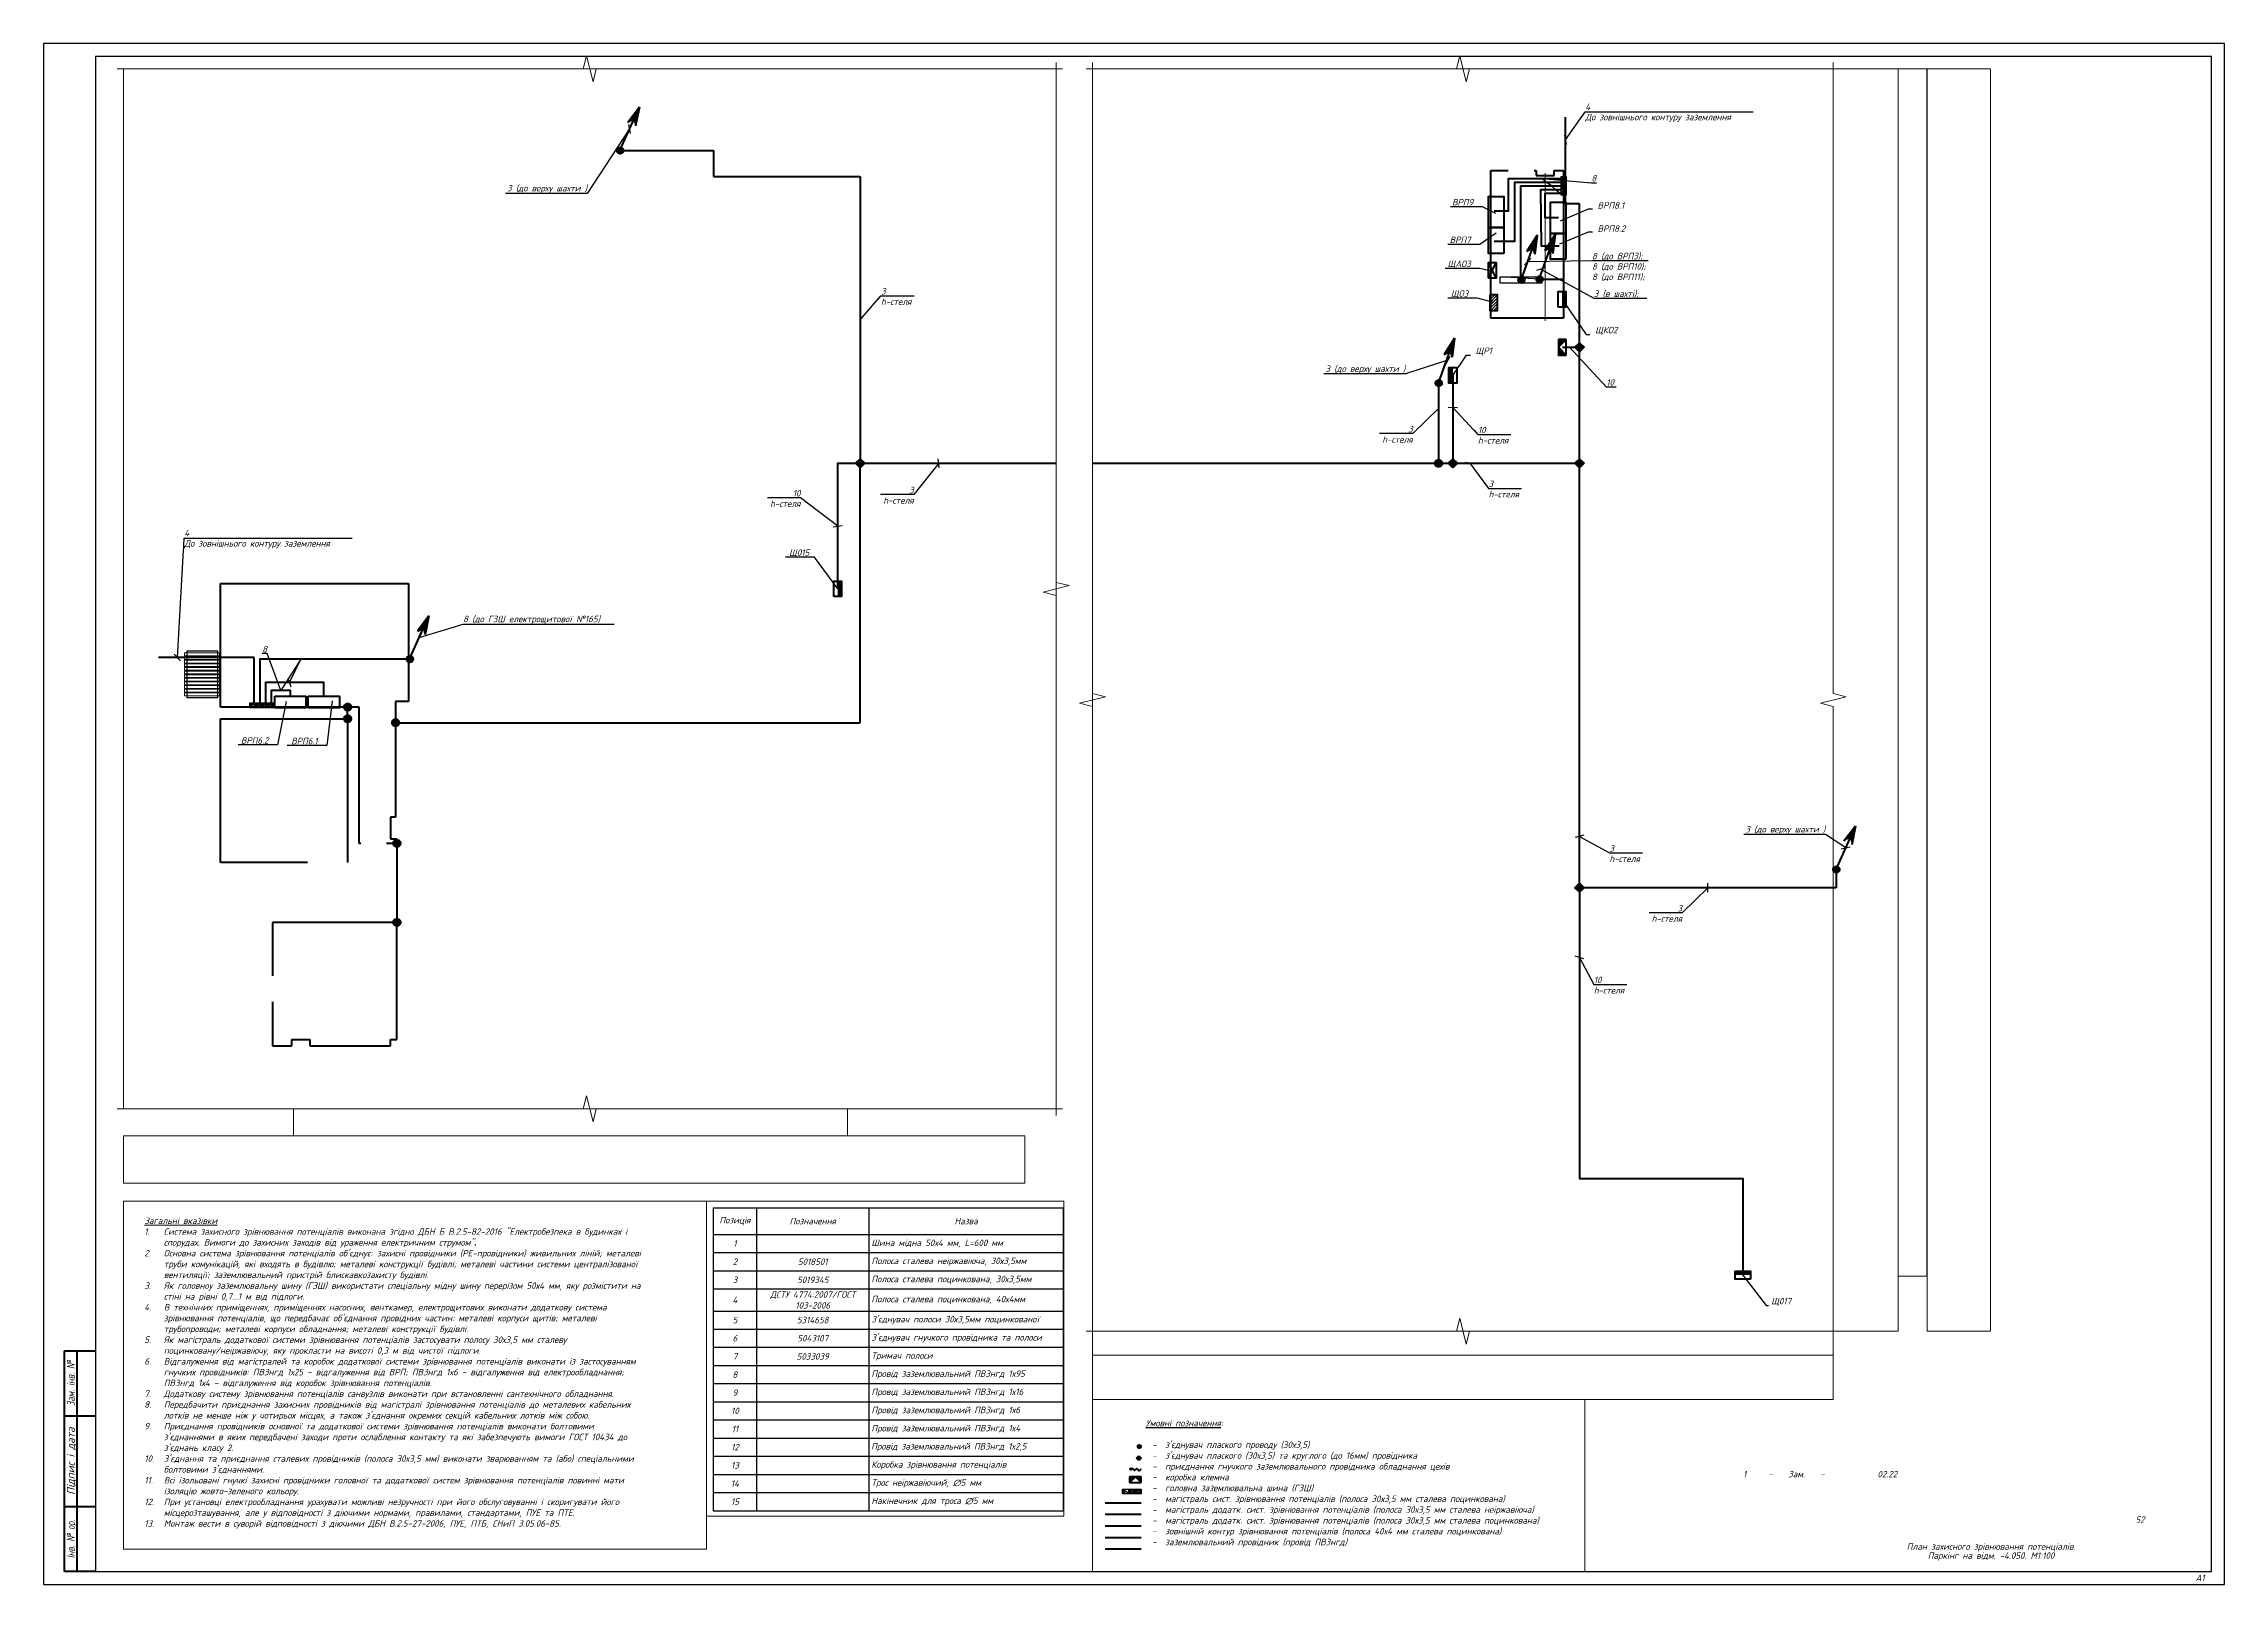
# Paper-space layout 'арк.52_відм.-4.050' of a CAD drawing. Header units: millimetres. Extents: x 0 to 841, y 0 to 594.
# The model-space entities are those that its viewports show. They can reach past a viewport. Long polylines and large blocks are cut down to what shows.
import ezdxf
from ezdxf import colors
from ezdxf.entities.mleader import LeaderData, LeaderLine
from ezdxf.enums import TextEntityAlignment as Align
from ezdxf.math import Vec2, Vec3

# ---------------------------------------------------------------- set-up
doc = ezdxf.new("R2010")
doc.units = ezdxf.units.MM
doc.linetypes.add('DASHED', pattern=[9.525, 6.35, -3.175])
doc.linetypes.add('gost6', pattern=[12, 8, -1.5, 1, -1.5])
doc.layers.get('Defpoints').update_dxf_attribs({"color": 140})
for name, color, linetype, lineweight in [('00_novus', 102, 'Continuous', 9), ('E_Позначення', 7, 'Continuous', 15), ('E_Розп. мережі', 5, 'Continuous', 30), ('E_Щити', 5, 'Continuous', 50), ('Заземл.провідник', 96, 'Continuous', 50), ('Заземлення', 7, 'gost6', 50), ('Маркування електро ліній', 7, 'Continuous', 18), ('Привязки', 7, 'Continuous', 18)]:
    doc.layers.add(name, color=color, linetype=linetype, lineweight=lineweight)
doc.layers.add('E_Зміни', color=7, linetype='Continuous')
doc.layers.add('арх.', color=7, linetype='Continuous')
doc.styles.add('GOST 2.304', font='isocpeui.ttf')
doc.styles.add('ISO', font='isocpeui.ttf')
doc.styles.get("Standard").update_dxf_attribs({"font": 'arial.ttf'})
doc.styles.add('ГОСТ 2.304', font='isocpeui.ttf')
doc.styles.add('СГЕНЕРИР_СТИЛЬ_7', font='isocpeui.ttf')

psp = doc.layouts.new('арк.52_відм.-4.050')

# ---------------------------------------------------------------- texts
at = {"linetype": 'Continuous', "lineweight": 25, "char_height": 2.5, "attachment_point": 5, "line_spacing_factor": 0.84, "style": 'GOST 2.304'}
for s, insert, width in [('{\\C7;52}', (808.51, 25.02), 15), ('План захисного зрівнювання потенціалів. Паркінг на відм. -4.050. М1:100', (751.01, 12.52), 70)]:
    psp.add_mtext(s, dxfattribs=dict(at, insert=insert, width=width))
at = {"layer": 'E_Зміни', "linetype": 'Continuous', "lineweight": 25, "char_height": 2.5, "width": 10, "attachment_point": 5, "line_spacing_factor": 0.84, "style": 'GOST 2.304'}
for s, insert in [('{\\C7;1}', (656.01, 42.52)), ('{\\C7;-}', (666.01, 42.52)), ('{\\C7;Зам.}', (676.01, 42.52)), ('{\\C7;-}', (686.01, 42.52)), ('{\\C7;02.22}', (711.01, 42.52))]:
    psp.add_mtext(s, dxfattribs=dict(at, insert=insert))

msp = doc.modelspace()

# ---------------------------------------------------------------- texts
at = {"color": 1, "lineweight": 15, "insert": (279653.1, 110656.1), "char_height": 250, "width": 19353.016, "attachment_point": 1, "style": 'GOST 2.304'}
msp.add_mtext('{\\L\\C256;Загальні вказівки\\l\\P\\pi-750,l750,t750;1.^IСистема захисного зрівнювання потенціалів виконана згідно ДБН Б В.2.5-82-2016 "Електробезпека в будинках і спорудах. Вимоги до захисних заходів від ураження електричним струмом"\\fBHTDFT+TimesNewRomanPS-BoldMT|b0|i0|c204|p16;.\\fISOCPEUR|b0|i1|c204|p34;\\P2.^IОсновна система зрівнювання потенціалів об\'єднує: захисні провідники (РЕ-провідники) живильних ліній; металеві труби комунікацій, які входять в будівлю; металеві конструкції будівлі; металеві частини системи централізованої вентиляції; заземлювальний пристрій блискавкозахисту будівлі.\\P3.^IЯк головноу заземлювальну шину (ГЗШ) використати спеціальну мідну шину перерізом 50х4 мм, яку розмістити на стіні на рівні 0,7...1 м від підлоги.\\P4.^IВ технічних приміщеннях, приміщеннях насосних, венткамер, електрощитових виконати додаткову система зрівнювання потенціалів, що передбачає об\'єднання провідних частин: металеві корпуси щитів; металеві трубопроводи; металеві корпуси обладнання; металеві конструкції будівлі.\\P5.^IЯк магістраль додаткової системи зрівнювання потенціалів застосувати полосу 30х3,5 мм сталеву поцинковану/неіржавіючу, яку прокласти на висоті 0,3 м від чистої підлоги.\\P6.^IВідгалуження від магістралей та коробок додаткової системи зрівнювання потенціалів виконати із застосуванням гнучких провідників: ПВ3нгд 1х25 - відгалуження від ВРП; ПВ3нгд 1х6 - відгалуження від електрообладнання; ПВ3нгд\\~1х4 - відгалуження від коробок зрівнювання потенціалів.\\P7.^IДодаткову систему зрівнювання потенціалів санвузлів виконати при встановленні сантехнічного обладнання.\\P8.^IПередбачити приєднання захисних провідників від магістралі зрівнювання потенціалів до металевих кабельних лотків не менше ніж у чотирьох місцях, а також з\'єднання окремих секцій кабельних лотків між собою.\\P9.^IПриєднання провідників основної та додаткової системи зрівнювання потенціалів виконати болтовими з\'єднаннями в яких передбачені заходи проти ослаблення контакту та які забезпечують вимоги ГОСТ 10434 до з\'єднань класу 2.\\P10.^IЗ\'єднання та приєднання сталевих провідників (полоса 30х3,5 мм) виконати зварюванням та (або) спеціальними болтовими з\'єднаннями.\\P11.^IВсі ізольовані гнучкі захисні провідники головної та додаткової систем зрівнювання потенціалів повинні мати ізоляцію жовто-зеленого кольору.\\P\\C7;12.^IПри установці електрообладнання урахувати можливі незручності при його обслуговуванні і скоригувати його  місцерозташування, але у відповідності з діючими нормами, правилами, стандартами, ПУЕ та ПТЕ\\C256;.\\P13.^IМонтаж вести в суворій відповідності з діючими ДБН В.2.5-27-2006, ПУЕ, ПТБ, СНиП 3.05.06-85.}', dxfattribs=at)
at = {"ltscale": 100, "insert": (140542.9, 57398.7), "char_height": 500, "attachment_point": 1, "style": 'ISO'}
msp.add_mtext_dynamic_manual_height_columns("{\\LУмовні позначення}:\\P\\P\\pi-1500,l2000,t1500;-^Iз'єднувач плаского проводу (30х3,5)\\P-^Iз'єднувач плаского (30х3,5) та круглого (до 16мм) провідника\\P-^Iприєднання гнучкого заземлювального провідника обладнання цехів\\P-^Iкоробка клемна\\P-^Iголовна заземлювальна шина (ГЗШ)\\P-^Iмагістраль сист. зрівнювання потенціалів (полоса 30х3,5 мм сталева поцинкована)\\P-^Iмагістраль додатк. сист. зрівнювання потенціалів (полоса 30х3,5 мм сталева неіржавіюча)\\P-^Iмагістраль додатк. сист. зрівнювання потенціалів (полоса 30х3,5 мм сталева поцинкована)\\P-^Iзовнішній контур зрівнювання потенціалів (полоса 40х4 мм сталева поцинкована)\\P-^Iзаземлювальний провідник (провід ПВ3нгд)", width=33437.638, gutter_width=12.5, heights=[0], dxfattribs=at)

# ---------------------------------------------------------------- blocks, each defined once
blk = doc.blocks.new('Рамка А1 гор')
at = {"linetype": 'Continuous', "lineweight": 60}
for p, q in [((8, 5), (8, 90)), ((8, 90), (20, 90)), ((13, 5), (13, 90)), ((8, 65), (20, 65)), ((8, 30), (20, 30)), ((20, 5), (8, 5))]:
    blk.add_line(p, q, dxfattribs=at)
blk.add_lwpolyline([(20, 5), (836, 5), (836, 589), (20, 589)], close=True)
at = {"layer": 'Defpoints'}
blk.add_lwpolyline([(0, 0), (841, 0), (841, 594), (0, 594)], close=True, dxfattribs=at)
at = {"linetype": 'Continuous', "lineweight": 25, "style": 'СГЕНЕРИР_СТИЛЬ_7'}
for s, width, p in [('Зам. інв. №', 0.8, (10.5, 77.5)), ('Інв. № ор.', 0.7, (10.5, 17.5))]:
    blk.add_text(s, height=3, rotation=90, dxfattribs=dict(at, width=width)).set_placement(p, align=Align.MIDDLE_CENTER)
blk.add_text('Підпис і дата', height=3, rotation=90, dxfattribs=at).set_placement((10.5, 47.5), align=Align.MIDDLE_CENTER)
at = {"linetype": 'Continuous', "style": 'ГОСТ 2.304'}
blk.add_text('А1', height=2.5, dxfattribs=at).set_placement((829.88, 1.24))
blk = doc.blocks.new('*U34')
at = {"color": 0, "linetype": 'ByBlock', "lineweight": -2, "ltscale": 0.5}
for points in [[(-2.5, 400.95), (177.3, 400.95), (178.55, 405.95), (181.05, 395.95), (182.3, 400.95), (362.11, 400.95)], [(359.61, 403.45), (359.61, 202.98), (364.61, 201.73), (354.61, 199.23), (359.61, 197.98), (359.61, -2.5)], [(-2.5, 0), (177.3, 0), (178.55, 5), (181.05, -5), (182.3, 0), (362.11, 0)]]:
    blk.add_lwpolyline(points, dxfattribs=at)
blk = doc.blocks.new('*U35')
at = {"color": 0, "linetype": 'ByBlock', "lineweight": -2, "ltscale": 0.5}
for points in [[(0, 489.18), (0, 245.84), (5, 244.59), (-5, 242.09), (0, 240.84), (0, -2.5)], [(-2.5, 486.68), (140.35, 486.68), (141.6, 491.68), (144.1, 481.68), (145.35, 486.68), (288.2, 486.68)], [(285.7, 489.18), (285.7, 245.84), (290.7, 244.59), (280.7, 242.09), (285.7, 240.84), (285.7, -2.5)], [(-2.5, 0), (140.35, 0), (141.6, 5), (144.1, -5), (145.35, 0), (288.2, 0)]]:
    blk.add_lwpolyline(points, dxfattribs=at)
blk = doc.blocks.new('*U5')
at = {"lineweight": 40}
h = blk.add_hatch(color=0, dxfattribs=at)
h.dxf.hatch_style = 1
h.paths.add_polyline_path([(300, 150), (-300, 150), (-300, 0), (300, 0)])
at = {"color": 0}
blk.add_lwpolyline([(-300, 300), (300, 300), (300, 0), (-300, 0)], close=True, dxfattribs=at)
blk = doc.blocks.new('*U4')
at = {"lineweight": 20}
h = blk.add_hatch(dxfattribs=at)
h.set_pattern_fill('ANSI31', color=0, scale=25)
h.paths.add_polyline_path([(-300, 300), (-300, 0), (300, 0), (300, 300)])
at = {"color": 0}
blk.add_lwpolyline([(-300, 300), (300, 300), (300, 0), (-300, 0)], close=True, dxfattribs=at)
blk = doc.blocks.new('*U3')
at = {"color": 0}
for p, q in [((-300, 300), (300, 0)), ((-300, 0), (300, 300))]:
    blk.add_line(p, q, dxfattribs=at)
blk.add_lwpolyline([(-300, 300), (300, 300), (300, 0), (-300, 0)], close=True, dxfattribs=at)
blk = doc.blocks.new('_None')
blk = doc.blocks.new('*T21')
at = {"color": 0, "linetype": 'ByBlock', "lineweight": -2, "ltscale": 100, "transparency": 16777216}
for p, q in [((0, 0), (18500, 0)), ((0, 0), (0, -11680)), ((1672, 0), (1672, -11680)), ((6000, 0), (6000, -11680)), ((13500, 0), (13500, -11680)), ((15000, 0), (15000, -11680)), ((16500, 0), (16500, -11680)), ((18500, 0), (18500, -11680)), ((0, -1030), (18500, -1030)), ((0, -1730), (18500, -1730)), ((0, -2430), (18500, -2430)), ((0, -3130), (18500, -3130)), ((0, -3980), (18500, -3980)), ((0, -4680), (18500, -4680)), ((0, -5380), (18500, -5380)), ((0, -6080), (18500, -6080)), ((0, -6780), (18500, -6780)), ((0, -7480), (18500, -7480)), ((0, -8180), (18500, -8180)), ((0, -8880), (18500, -8880)), ((0, -9580), (18500, -9580)), ((0, -10280), (18500, -10280)), ((0, -10980), (18500, -10980)), ((0, -11680), (18500, -11680))]:
    blk.add_line(p, q, dxfattribs=at)
at = {"color": 0, "ltscale": 100, "transparency": 16777216, "char_height": 250, "style": 'GOST 2.304'}
for s, insert, width, attachment_point in [('Позиція', (836, -515), 1471.99, 5), ('Позначення', (3836, -515), 4128.01, 5), ('Назва', (9750, -515), 7300, 5), ('Кільк.', (14250, -515), 1300, 5), ('Маса, кг/м', (15750, -515), 1300, 5), ('Примітка', (17500, -515), 1800, 5), ('1', (836, -1380), 1471.99, 5), ('Шина мідна 50х4 мм, L=600 мм', (6100, -1380), 7300, 4), ('4', (14250, -1380), 1300, 5), ('шт.', (17500, -1380), 1800, 5), ('2', (836, -2080), 1471.99, 5), ('5018501', (3836, -2080), 4128.01, 5), ('Полоса сталева неіржавіюча, 30х3,5мм', (6100, -2080), 7300, 4), ('240', (14250, -2080), 1300, 5), ('м.', (17500, -2080), 1800, 5), ('3', (836, -2780), 1471.99, 5), ('{\\C256;ДСТУ 4774:2007/ГОСТ 103-2006}', (3836, -3555), 4128.01, 5), ('5019345', (3836, -2780), 4128.01, 5), ('Полоса сталева поцинкована, 30х3,5мм', (6100, -2780), 7300, 4), ('510', (14250, -2780), 1300, 5), ('м.', (17500, -2780), 1800, 5), ('4', (836, -3555), 1471.99, 5), ('5314658', (3836, -4330), 4128.01, 5), ("З'єднувач полоси 30х3,5мм поцинкованої ", (6100, -4330), 7300, 4), ('Полоса сталева поцинкована, 40х4мм', (6100, -3555), 7300, 4), ('20', (14250, -3555), 1300, 5), ('шт.', (17500, -3555), 1800, 5), ('5', (836, -4330), 1471.99, 5), ('6', (836, -5030), 1471.99, 5), ('5043107', (3836, -5030), 4128.01, 5), ("З'єднувач гнучкого провідника та полоси", (6100, -5030), 7300, 4), ('50', (14250, -4330), 1300, 5), ('85', (14250, -5030), 1300, 5), ('шт.', (17500, -4330), 1800, 5), ('шт.', (17500, -5030), 1800, 5), ('7', (836, -5730), 1471.99, 5), ('5033039', (3836, -5730), 4128.01, 5), ('Тримач полоси', (6100, -5730), 7300, 4), ('2500', (14250, -5730), 1300, 5), ('шт.', (17500, -5730), 1800, 5), ('8', (836, -6430), 1471.99, 5), ('Провід заземлювальний ПВ3нгд 1х95', (6100, -6430), 7300, 4), ('310', (14250, -6430), 1300, 5), ('м.', (17500, -6430), 1800, 5), ('9', (836, -7130), 1471.99, 5), ('Провід заземлювальний ПВ3нгд 1х16', (6100, -7130), 7300, 4), ('110', (14250, -7130), 1300, 5), ('м.', (17500, -7130), 1800, 5), ('10', (836, -7830), 1471.99, 5), ('11', (836, -8530), 1471.99, 5), ('Провід заземлювальний ПВ3нгд 1х6', (6100, -7830), 7300, 4), ('Провід заземлювальний ПВ3нгд 1х4', (6100, -8530), 7300, 4), ('790', (14250, -7830), 1300, 5), ('110', (14250, -8530), 1300, 5), ('м.', (17500, -7830), 1800, 5), ('12', (836, -9230), 1471.99, 5), ('Провід заземлювальний ПВ3нгд 1х2,5', (6090, -9230), 7320, 4), ('80', (14250, -9230), 1300, 5), ('м.', (17500, -8530), 1800, 5), ('м.', (17500, -9230), 1800, 5), ('13', (836, -9930), 1471.99, 5), ('Коробка зрівнювання потенціалів', (6100, -9930), 7300, 4), ('23', (14250, -9930), 1300, 5), ('шт.', (17500, -9930), 1800, 5), ('14', (836, -10630), 1471.99, 5), ('Трос неіржавіючий, ∅5 мм', (6100, -10630), 7300, 4), ('220', (14250, -10630), 1300, 5), ('м.', (17500, -10630), 1800, 5), ('15', (836, -11330), 1471.99, 5), ('Накінечник для троса ∅5 мм^J', (6100, -11330), 7300, 4), ('150', (14250, -11330), 1300, 5), ('шт.', (17500, -11330), 1800, 5)]:
    blk.add_mtext(s, dxfattribs=dict(at, insert=insert, width=width, attachment_point=attachment_point))
blk = doc.blocks.new('61420040')
at = {"lineweight": 50}
for p, q in [((0, 0), (6, 0)), ((0, -3), (3, 0)), ((0, -1.92), (1.92, 0)), ((0, -2.59), (2.59, 0)), ((0, -2.68), (2.68, 0)), ((0, -3), (3, 0)), ((0, -3), (0, 0)), ((0, -1.52), (1.52, 0)), ((0, -1.61), (1.61, 0)), ((3, 0), (6, -3)), ((6, -1.54), (4.46, 0)), ((6, -1.49), (4.51, 0)), ((6, -1.45), (4.55, 0)), ((6, -1.36), (4.64, 0)), ((6, -1.31), (4.69, 0)), ((6, -1.27), (4.73, 0)), ((6, -1.22), (4.78, 0)), ((6, -1.18), (4.82, 0)), ((6, -1.13), (4.87, 0)), ((6, -1), (5, 0)), ((6, -0.95), (5.05, 0)), ((6, -0.91), (5.09, 0)), ((6, -0.86), (5.14, 0)), ((6, -0.82), (5.18, 0)), ((6, -0.77), (5.23, 0)), ((6, -0.68), (5.32, 0)), ((6, -0.59), (5.41, 0)), ((6, -0.55), (5.45, 0)), ((6, -0.5), (5.5, 0)), ((6, -0.46), (5.54, 0)), ((6, -0.41), (5.59, 0)), ((6, -0.37), (5.63, 0)), ((6, -0.32), (5.68, 0)), ((6, -0.28), (5.72, 0)), ((6, -0.23), (5.77, 0)), ((6, -0.19), (5.81, 0)), ((6, -0.14), (5.86, 0)), ((6, -0.1), (5.9, 0)), ((6, -0.05), (5.95, 0)), ((6, -0.01), (5.99, 0)), ((6, 0), (6, -3)), ((0, -1.87), (1.87, 0)), ((0, -1.96), (1.96, 0)), ((0, -2.01), (2.01, 0)), ((0, -2.05), (2.05, 0)), ((0, -2.1), (2.1, 0)), ((0, -2.14), (2.14, 0)), ((0, -2.19), (2.19, 0)), ((0, -2.23), (2.23, 0)), ((0, -2.28), (2.28, 0)), ((0, -2.32), (2.32, 0)), ((0, -2.37), (2.37, 0)), ((0, -2.41), (2.41, 0)), ((0, -2.46), (2.46, 0)), ((0, -2.5), (2.5, 0)), ((0, -2.55), (2.55, 0)), ((0, -2.64), (2.64, 0)), ((0, -2.73), (2.73, 0)), ((0, -2.77), (2.77, 0)), ((0, -2.82), (2.82, 0)), ((0, -2.86), (2.86, 0)), ((0, -2.91), (2.91, 0)), ((0, -2.95), (2.95, 0)), ((0, -0.03), (0.03, 0)), ((0, -0.08), (0.08, 0)), ((0, -0.12), (0.12, 0)), ((0, -0.17), (0.17, 0)), ((0, -0.21), (0.21, 0)), ((0, -0.26), (0.26, 0)), ((0, -0.3), (0.3, 0)), ((0, -0.35), (0.35, 0)), ((0, -0.39), (0.39, 0)), ((0, -0.44), (0.44, 0)), ((0, -0.48), (0.48, 0)), ((0, -0.53), (0.53, 0)), ((0, -0.57), (0.57, 0)), ((0, -0.62), (0.62, 0)), ((0, -0.66), (0.66, 0)), ((0, -0.71), (0.71, 0)), ((0, -0.75), (0.75, 0)), ((0, -0.8), (0.8, 0)), ((0, -0.84), (0.84, 0)), ((0, -0.89), (0.89, 0)), ((0, -0.93), (0.93, 0)), ((0, -0.98), (0.98, 0)), ((0, -1.02), (1.02, 0)), ((0, -1.07), (1.07, 0)), ((0, -1.11), (1.11, 0)), ((0, -1.16), (1.16, 0)), ((0, -1.2), (1.2, 0)), ((0, -1.25), (1.25, 0)), ((0, -1.29), (1.29, 0)), ((0, -1.34), (1.34, 0)), ((0, -1.38), (1.38, 0)), ((0, -1.43), (1.43, 0)), ((0, -1.47), (1.47, 0)), ((0, -1.56), (1.56, 0)), ((0, -1.65), (1.65, 0)), ((0, -1.69), (1.69, 0)), ((0, -1.74), (1.74, 0)), ((0, -1.78), (1.78, 0)), ((0, -1.83), (1.83, 0)), ((6, -3), (0, -3)), ((6, -2.97), (3.03, 0)), ((6, -2.93), (3.07, 0)), ((6, -2.88), (3.12, 0)), ((6, -2.84), (3.16, 0)), ((6, -2.79), (3.21, 0)), ((6, -2.75), (3.25, 0)), ((6, -2.7), (3.3, 0)), ((6, -2.66), (3.34, 0)), ((6, -2.61), (3.39, 0)), ((6, -2.57), (3.43, 0)), ((6, -2.52), (3.48, 0)), ((6, -2.48), (3.52, 0)), ((6, -2.43), (3.57, 0)), ((6, -2.39), (3.61, 0)), ((6, -2.34), (3.66, 0)), ((6, -2.3), (3.7, 0)), ((6, -2.25), (3.75, 0)), ((6, -2.21), (3.79, 0)), ((6, -2.16), (3.84, 0)), ((6, -2.12), (3.88, 0)), ((6, -2.07), (3.93, 0)), ((6, -2.03), (3.97, 0)), ((6, -1.98), (4.02, 0)), ((6, -1.94), (4.06, 0)), ((6, -1.89), (4.11, 0)), ((6, -1.85), (4.15, 0)), ((6, -1.8), (4.2, 0)), ((6, -1.76), (4.24, 0)), ((6, -1.71), (4.29, 0)), ((6, -1.67), (4.33, 0)), ((6, -1.63), (4.37, 0)), ((6, -1.58), (4.42, 0)), ((6, -1.4), (4.6, 0)), ((6, -1.09), (4.91, 0)), ((6, -1.04), (4.96, 0)), ((6, -0.73), (5.27, 0)), ((6, -0.64), (5.36, 0))]:
    blk.add_line(p, q, dxfattribs=at)
blk = doc.blocks.new('_Oblique')
at = {"color": 0, "linetype": 'ByBlock', "lineweight": -2}
blk.add_line((-0.5, -0.5), (0.5, 0.5), dxfattribs=at)
blk = doc.blocks.new('ГЗШ')
at = {"lineweight": 25}
h = blk.add_hatch(color=256, dxfattribs=at)
h.paths.add_polyline_path([(-94, -356), (94, -356), (94, 371), (-94, 371)])
edge = h.paths.add_edge_path(flags=16)
edge.add_arc((0, -224), 67.6, -90, 270)
edge = h.paths.add_edge_path(flags=16)
edge.add_arc((0, 0), 67.6, -90, 270)
edge = h.paths.add_edge_path(flags=16)
edge.add_arc((0, 217), 67.6, -90, 270)
for p, q in [((68, 295), (-64, 118)), ((68, 78), (-64, -99)), ((68, -146), (-64, -322))]:
    blk.add_line(p, q, dxfattribs=at)
blk.add_lwpolyline([(94, -350), (-94, -350), (-94, 371), (94, 371)], close=True, dxfattribs=at)
for centre in [(0, 0), (0, -224)]:
    blk.add_circle(centre, 67.6, dxfattribs=at)
blk = doc.blocks.new('*U6')
at = {"color": 0}
blk.add_lwpolyline([(-600, 450), (600, 450), (600, 0), (-600, 0)], close=True, dxfattribs=at)
blk = doc.blocks.new('*U94')
at = {"lineweight": -2}
h = blk.add_hatch(color=0, dxfattribs=at)
h.paths.add_polyline_path([(8.77, 16.13), (3.9, 10.61), (6.34, 11.65)])
h.paths.add_polyline_path([(8.77, 16.13), (6.34, 11.65), (6.79, 9.05)])
h = blk.add_hatch(color=0, dxfattribs=at)
edge = h.paths.add_edge_path()
edge.add_arc((0.07, 0), 1.28, 0, 360)
at = {"color": 0, "lineweight": -2}
for p, q in [((0, 0), (8.77, 16.13)), ((8.77, 16.13), (3.9, 10.61)), ((3.9, 10.61), (6.34, 11.65)), ((6.34, 11.65), (6.79, 9.05)), ((8.77, 16.13), (6.79, 9.05))]:
    blk.add_line(p, q, dxfattribs=at)
blk.add_circle((0.11, 0), 1.24, dxfattribs=at)

# ---------------------------------------------------------------- hatches: boundary and pattern name
h = msp.add_hatch(color=256)
h.dxf.hatch_style = 1
h.paths.add_polyline_path([(209689.5, 126526.2, 0.4142136), (209539.5, 126676.2), (209539.5, 126376.2, 0.4142136)])
h.paths.add_polyline_path([(209539.5, 126526.2), (209389.5, 126526.2, 0.4142136), (209539.5, 126376.2)])
h.paths.add_polyline_path([(209539.5, 126636.3), (209496.4, 126669.8, 0.331131), (209389.5, 126526.2), (209539.5, 126526.2)])
h.paths.add_polyline_path([(209539.5, 126676.2, 0.0730616), (209496.4, 126669.8), (209539.5, 126636.3)])
h = msp.add_hatch(color=256)
h.dxf.hatch_style = 1
h.paths.add_polyline_path([(144406.1, 117126.2, 0.4142136), (144256.1, 117276.2), (144256.1, 116976.2, 0.4142136)])
h.paths.add_polyline_path([(144256.1, 117126.2), (144106.1, 117126.2, 0.4142136), (144256.1, 116976.2)])
h.paths.add_polyline_path([(144256.1, 117236.3), (144212.9, 117269.8, 0.331131), (144106.1, 117126.2), (144256.1, 117126.2)])
h.paths.add_polyline_path([(144256.1, 117276.2, 0.0730616), (144212.9, 117269.8), (144256.1, 117236.3)])
h = msp.add_hatch(color=256)
h.dxf.hatch_style = 1
h.paths.add_polyline_path([(144406.1, 116676.2, 0.4142136), (144256.1, 116826.2), (144256.1, 116526.2, 0.4142136)])
h.paths.add_polyline_path([(144256.1, 116676.2), (144106.1, 116676.2, 0.4142136), (144256.1, 116526.2)])
h.paths.add_polyline_path([(144256.1, 116786.3), (144212.9, 116819.8, 0.331131), (144106.1, 116676.2), (144256.1, 116676.2)])
h.paths.add_polyline_path([(144256.1, 116826.2, 0.0730616), (144212.9, 116819.8), (144256.1, 116786.3)])
h = msp.add_hatch(color=256)
h.dxf.hatch_style = 1
h.paths.add_polyline_path([(146256.1, 116526.2, 0.4142136), (146106.1, 116676.2), (146106.1, 116376.2, 0.4142136)])
h.paths.add_polyline_path([(146106.1, 116526.2), (145956.1, 116526.2, 0.4142136), (146106.1, 116376.2)])
h.paths.add_polyline_path([(146106.1, 116636.3), (146062.9, 116669.8, 0.331131), (145956.1, 116526.2), (146106.1, 116526.2)])
h.paths.add_polyline_path([(146106.1, 116676.2, 0.0730616), (146062.9, 116669.8), (146106.1, 116636.3)])
h = msp.add_hatch(color=256)
h.dxf.hatch_style = 1
h.paths.add_polyline_path([(146306.1, 111871.6, 0.4142136), (146156.1, 112021.6), (146156.1, 111721.6, 0.4142136)])
h.paths.add_polyline_path([(146156.1, 111871.6), (146006.1, 111871.6, 0.4142136), (146156.1, 111721.6)])
h.paths.add_polyline_path([(146156.1, 111981.6), (146112.9, 112015.2, 0.331131), (146006.1, 111871.6), (146156.1, 111871.6)])
h.paths.add_polyline_path([(146156.1, 112021.6, 0.0730616), (146112.9, 112015.2), (146156.1, 111981.6)])
h = msp.add_hatch(color=256)
h.dxf.hatch_style = 1
h.paths.add_polyline_path([(146306.1, 108826.6, 0.4142136), (146156.1, 108976.6), (146156.1, 108676.6, 0.4142136)])
h.paths.add_polyline_path([(146156.1, 108826.6), (146006.1, 108826.6, 0.4142136), (146156.1, 108676.6)])
h.paths.add_polyline_path([(146156.1, 108936.6), (146112.9, 108970.2, 0.331131), (146006.1, 108826.6), (146156.1, 108826.6)])
h.paths.add_polyline_path([(146156.1, 108976.6, 0.0730616), (146112.9, 108970.2), (146156.1, 108936.6)])
h = msp.add_hatch(color=256)
h.dxf.hatch_style = 1
h.paths.add_polyline_path([(140198.1, 55340.8, 0.4142136), (140048.1, 55490.8), (140048.1, 55190.8, 0.4142136)])
h.paths.add_polyline_path([(140048.1, 55340.8), (139898.1, 55340.8, 0.4142136), (140048.1, 55190.8)])
h.paths.add_polyline_path([(140048.1, 55450.9), (140005, 55484.5, 0.331131), (139898.1, 55340.8), (140048.1, 55340.8)])
h.paths.add_polyline_path([(140048.1, 55490.8, 0.0730616), (140005, 55484.5), (140048.1, 55450.9)])
at = {"lineweight": 25}
h = msp.add_hatch(color=256, dxfattribs=at)
h.paths.add_polyline_path([(140209.8, 51688.9), (140209.8, 52063.4), (138755.7, 52063.4), (138755.7, 51688.9)])
edge = h.paths.add_edge_path(flags=16)
edge.add_arc((139944.9, 51876.2), 135.3, 0, 360)
edge = h.paths.add_edge_path(flags=16)
edge.add_arc((139497.3, 51876.2), 135.3, 0, 360)
edge = h.paths.add_edge_path(flags=16)
edge.add_arc((139063, 51876.2), 135.3, 0, 360)
at = {"layer": 'Заземлення'}
h = msp.add_hatch(color=256, dxfattribs=at)
h.paths.add_polyline_path([(155507.1, 140257.1), (155065.1, 139669.3), (155299.3, 139791.7)])
h.paths.add_polyline_path([(155507.1, 140257.1), (155299.3, 139791.7), (155364.6, 139535.6)])
h = msp.add_hatch(color=256, dxfattribs=at)
edge = h.paths.add_edge_path()
edge.add_arc((154766.1, 138581), 127.6, 4.482107, 364.482107)
at = {"layer": 'Заземлення', "ltscale": 100}
h = msp.add_hatch(color=256, dxfattribs=at)
h.dxf.hatch_style = 1
h.paths.add_polyline_path([(164202.8, 126526.2), (164026.1, 126702.9), (163849.3, 126526.2), (164026.1, 126349.4)])
h = msp.add_hatch(color=256, dxfattribs=at)
h.dxf.hatch_style = 1
h.paths.add_polyline_path([(215152.8, 126526.2), (214976.1, 126702.9), (214799.3, 126526.2), (214976.1, 126349.4)])
at = {"layer": 'Заземлення'}
h = msp.add_hatch(color=256, dxfattribs=at)
h.paths.add_polyline_path([(225618.6, 112540.3), (225176.6, 111952.5), (225410.9, 112074.9)])
h.paths.add_polyline_path([(225618.6, 112540.3), (225410.9, 112074.9), (225476.1, 111818.8)])
at = {"layer": 'Заземлення', "ltscale": 100}
h = msp.add_hatch(color=256, dxfattribs=at)
h.dxf.hatch_style = 1
h.paths.add_polyline_path([(215152.8, 110164.5), (214976.1, 110341.2), (214799.3, 110164.5), (214976.1, 109987.7)])
at = {"layer": 'Заземлення'}
h = msp.add_hatch(color=256, dxfattribs=at)
edge = h.paths.add_edge_path()
edge.add_arc((224877.6, 110864.1), 127.6, 4.482107, 364.482107)
at = {"layer": 'Заземлення', "ltscale": 100}
h = msp.add_hatch(color=256, dxfattribs=at)
h.dxf.hatch_style = 1
h.paths.add_polyline_path([(140198.1, 54446.2), (140021.3, 54623), (139844.6, 54446.2), (140021.3, 54269.5)])

# ---------------------------------------------------------------- linework, layer by layer
at = {"lineweight": 25}
for p, q in [((138906.4, 51982), (139260.4, 51718.1)), ((139340.7, 52020.4), (139694.6, 51756.4)), ((139788.3, 52012.1), (140142.3, 51748.1))]:
    msp.add_line(p, q, dxfattribs=at)
at = {"color": 241, "lineweight": 15, "true_color": 0xf7abae}
for points in [[(137966.2, 119216.6), (137966.2, 119106.6), (139315.1, 119106.6), (139315.1, 119216.6)], [(137966.2, 119076.6), (137966.2, 118966.6), (139315.1, 118966.6), (139315.1, 119076.6)], [(137966.2, 118936.6), (137966.2, 118826.6), (139315.1, 118826.6), (139315.1, 118936.6)], [(137966.2, 118796.6), (137966.2, 118686.6), (139315.1, 118686.6), (139315.1, 118796.6)], [(137966.2, 118656.6), (137966.2, 118546.6), (139315.1, 118546.6), (139315.1, 118656.6)], [(137966.2, 118516.6), (137966.2, 118406.6), (139315.1, 118406.6), (139315.1, 118516.6)], [(137966.2, 118376.6), (137966.2, 118266.6), (139315.1, 118266.6), (139315.1, 118376.6)], [(137966.2, 118236.6), (137966.2, 118126.6), (139315.1, 118126.6), (139315.1, 118236.6)], [(137966.2, 118096.6), (137966.2, 117986.6), (139315.1, 117986.6), (139315.1, 118096.6)], [(137966.2, 117956.6), (137966.2, 117846.6), (139315.1, 117846.6), (139315.1, 117956.6)], [(137966.2, 117816.6), (137966.2, 117706.6), (139315.1, 117706.6), (139315.1, 117816.6)], [(137966.2, 117676.6), (137966.2, 117566.6), (139315.1, 117566.6), (139315.1, 117676.6)]]:
    msp.add_lwpolyline(points, close=True, dxfattribs=at)
at = {"lineweight": 25}
msp.add_lwpolyline([(140198.1, 52063.3), (140198.1, 51688.8), (138755.7, 51688.9), (138755.7, 52063.4)], close=True, dxfattribs=at)
for centre in [(139497.3, 51884.5), (139944.9, 51876.2)]:
    msp.add_circle(centre, 135.3, dxfattribs=at)
at = {"linetype": 'gost6', "lineweight": 50, "ltscale": 100}
msp.add_spline([(139404.7, 53596), (139524.7, 53668.9), (139667.2, 53508), (139865.2, 53648.6), (140024.4, 53500.6), (140182.7, 53596), (140178, 53593.1)], degree=3, dxfattribs=at)
at = {"layer": '00_novus', "color": 251, "lineweight": 0}
msp.add_lwpolyline([(213656.1, 137716.2), (213656.1, 132020)], dxfattribs=at)
at = {"layer": 'Defpoints'}
msp.add_lwpolyline([(213523.8, 133466.2), (211923.8, 133466.2), (211923.8, 133716.2), (213523.8, 133716.2), (213523.8, 133466.2), (213425, 133619.9), (211923.8, 133716.2)], dxfattribs=at)
at = {"layer": 'E_Розп. мережі', "color": 5, "lineweight": 30}
msp.add_lwpolyline([(138055, 119286.6), (138055, 117496.6), (139256.1, 117496.6), (139256.1, 119286.6)], close=True, dxfattribs=at)
at = {"layer": 'арх.', "linetype": 'gost6', "lineweight": 30}
for centre in [(209539.5, 126526.2), (144256.1, 117126.2), (144256.1, 116676.2), (146106.1, 116526.2), (146156.1, 111871.6), (146156.1, 108826.6), (140048.1, 55340.8)]:
    msp.add_circle(centre, 150, dxfattribs=at)
at = {"layer": 'Заземл.провідник', "lineweight": -2}
for p, q in [((155065.1, 139669.3), (155299.3, 139791.7)), ((155299.3, 139791.7), (155364.6, 139535.6))]:
    msp.add_line(p, q, dxfattribs=at)
at = {"layer": 'Заземл.провідник', "color": 50, "ltscale": 100}
msp.add_line((137421.9, 47452.1), (140198.1, 47452.1), dxfattribs=at)
at = {"layer": 'Заземл.провідник', "linetype": 'DASHED', "ltscale": 30}
msp.add_line((137421.9, 47452.1), (140198.1, 47452.1), dxfattribs=at)
at = {"layer": 'Заземл.провідник', "color": 2}
msp.add_lwpolyline([(214323.2, 130997.1), (214976.1, 130997.1)], dxfattribs=at)
at = {"layer": 'Заземл.провідник', "linetype": 'DASHED', "ltscale": 30}
msp.add_lwpolyline([(214323.2, 130997.1), (214976.1, 130997.1)], dxfattribs=at)
at = {"layer": 'Заземл.провідник', "color": 50, "ltscale": 100}
msp.add_lwpolyline([(146606.1, 118970.9), (140872.4, 118970.9), (140872.4, 117187.6)], dxfattribs=at)
at = {"layer": 'Заземлення'}
for p, q in [((154758.8, 138580.5), (155507.1, 140257.1)), ((155507.1, 140257.1), (155065.1, 139669.3)), ((155507.1, 140257.1), (155364.6, 139535.6)), ((224870.3, 110863.7), (225618.6, 112540.3)), ((225618.6, 112540.3), (225176.6, 111952.5)), ((225618.6, 112540.3), (225476.1, 111818.8))]:
    msp.add_line(p, q, dxfattribs=at)
at = {"layer": 'Заземлення', "ltscale": 100}
msp.add_line((137421.9, 50999.7), (140198.1, 50999.7), dxfattribs=at)
at = {"layer": 'Заземлення', "color": 72, "ltscale": 100}
msp.add_line((137421.9, 50116.1), (140198.1, 50116.1), dxfattribs=at)
at = {"layer": 'Заземлення', "color": 150, "ltscale": 100}
msp.add_line((137421.9, 49226.5), (140198.1, 49226.5), dxfattribs=at)
at = {"layer": 'Заземлення', "color": 6, "ltscale": 100}
msp.add_line((137421.9, 48339.3), (140198.1, 48339.3), dxfattribs=at)
at = {"layer": 'Заземлення', "ltscale": 100}
for points in [[(154769.9, 138581.3), (158369.9, 138581.3), (158369.9, 137581.3), (164026.1, 137581.3), (164026.1, 126526.2)], [(214976.1, 110164.5), (214976.1, 126526.2)], [(224881.5, 110864.5), (224881.5, 110164.5), (214976.1, 110164.5)]]:
    msp.add_lwpolyline(points, dxfattribs=at)
at = {"layer": 'Заземлення', "color": 150, "ltscale": 100}
for points in [[(213232.2, 137816.2), (213306.1, 137816.2), (213306.1, 137616.2), (214006.1, 137616.2), (214006.1, 137816.2), (214362.7, 137816.2), (214362.7, 132116.2), (211562.3, 132116.3), (211562.3, 137816.2), (212223.2, 137816.2)], [(144256.1, 116676.2), (144256.1, 117126.2)], [(142705.7, 111131.6), (139356.1, 111131.6), (139356.1, 116676.2), (144256.1, 116676.2), (144256.1, 111131.6)], [(146156.1, 111871.6), (146156.1, 108826.6)], [(141356.1, 105766.5), (141356.1, 104066.2), (142106.1, 104066.2), (142106.1, 104316.2), (142806.1, 104316.2), (142806.1, 104066.2), (145906.1, 104066.2), (145906.1, 104316.2), (146156.1, 104316.2), (146156.1, 108826.6), (141356.1, 108826.6), (141356.1, 106766.5)]]:
    msp.add_lwpolyline(points, dxfattribs=at)
at = {"layer": 'Заземлення', "ltscale": 100}
for points in [[(163849.3, 126526.2), (164026.1, 126702.9), (164202.8, 126526.2), (164026.1, 126349.4)], [(214799.3, 126526.2), (214976.1, 126702.9), (215152.8, 126526.2), (214976.1, 126349.4)], [(214799.3, 110164.5), (214976.1, 110341.2), (215152.8, 110164.5), (214976.1, 109987.7)], [(139844.6, 54446.2), (140021.3, 54623), (140198.1, 54446.2), (140021.3, 54269.5)]]:
    msp.add_lwpolyline(points, close=True, dxfattribs=at)
at = {"layer": 'Заземлення', "color": 6, "ltscale": 100}
msp.add_lwpolyline([(140655.3, 117196.6), (140655.3, 119039.3), (136965, 119039.3)], dxfattribs=at)
at = {"layer": 'Заземлення'}
for centre in [(154769.9, 138581.3), (224881.5, 110864.5)]:
    msp.add_circle(centre, 123.8, dxfattribs=at)
at = {"layer": 'Привязки', "lineweight": 30, "ltscale": 40}
msp.add_line((139315.1, 53508.3), (139492.7, 53707.1), dxfattribs=at)
msp.add_circle((139413, 53604), 97.2, dxfattribs=at)

# ---------------------------------------------------------------- block references
at = {"xscale": -100, "yscale": 100, "zscale": 100, "rotation": 90}
msp.add_blockref('61420040', (214162.7, 131297.1), dxfattribs=at)
msp.add_blockref('*T21', (244685.8, 111236))
at = {"xscale": -150, "yscale": 150, "zscale": 150}
msp.add_blockref('61420040', (140198.1, 53010.1), dxfattribs=at)
at = {"layer": 'E_Щити', "color": 1}
for name, p, rotation in [('*U3', (211762.7, 133968.4), 89.99999999999999), ('*U5', (214452.7, 132845.5), 89.99999999999997), ('*U5', (209943.2, 129916.2), 270)]:
    msp.add_blockref(name, p, dxfattribs=dict(at, rotation=rotation))
at = {"layer": 'E_Щити', "xscale": -1, "rotation": 90}
msp.add_blockref('*U4', (211819.9, 132722), dxfattribs=at)
at = {"layer": 'E_Щити'}
for p, rotation in [((163306.1, 121686.2), 89.99999999999999), ((221276.1, 95376.2), 180)]:
    msp.add_blockref('*U5', p, dxfattribs=dict(at, rotation=rotation))
at = {"layer": 'Заземл.провідник', "linetype": 'DASHED', "ltscale": 30, "xscale": 100, "yscale": 100, "zscale": 100}
for p, rotation in [((212727.6, 133589.5), 8.943023974807273), ((146644.9, 118970.2), 4.482106600348586)]:
    msp.add_blockref('*U94', p, dxfattribs=dict(at, rotation=rotation))
at = {"layer": 'Заземлення'}
for p, rotation in [((214369.1, 137228.7), 180), ((141079.3, 117194.7), 90)]:
    msp.add_blockref('ГЗШ', p, dxfattribs=dict(at, rotation=rotation))

msp.set_redraw_order([(e.dxf.handle, doc.entitydb.next_handle()) for e in msp.query("TEXT MTEXT ATTDEF DIMENSION ARC_DIMENSION")])  # texts and dimensions are drawn at this point

# ---------------------------------------------------------------- next in the draw order: leaders
at = {"layer": 'E_Позначення', "color": 7, "lineweight": 9}
ml = msp.add_multileader_mtext('Standard', dxfattribs=at)
ml.set_content('Щ015', color=7, style='ISO')
ml.set_leader_properties()
ml.set_arrow_properties(name='NONE')
ml.build(insert=Vec2(0, 0))
ml.multileader.update_dxf_attribs({"has_text_frame": 1, "text_left_attachment_type": 7, "text_right_attachment_type": 8, "dogleg_length": 100, "arrow_head_size": 200})
ctx = ml.context
ctx.base_point, ctx.char_height, ctx.arrow_head_size, ctx.landing_gap_size, ctx.plane_origin = Vec3(161176.9, 122906.9), 250, 200, 100, Vec3(108866, 121132.9)
ctx.left_attachment, ctx.right_attachment, ctx.text_align_type = 7, 8, 2
notes = []
notes.append((ctx, [(0, (1, 1, 0), (162259.6, 122906.9), (-1, 0), 100, [(0, [(163156.1, 121686.2)], 0, [])])]))
ctx.mtext.insert, ctx.mtext.alignment, ctx.mtext.line_spacing_factor, ctx.mtext.flow_direction = Vec3(162059.6, 123206.9), 3, 0.72, 5
ctx.mtext.has_bg_fill, ctx.mtext.bg_color, ctx.mtext.bg_scale_factor, ctx.mtext.bg_transparency, ctx.mtext.use_window_bg_color = 1, -1027028792, 1.5, 0, 1
ml = msp.add_multileader_mtext('Standard', dxfattribs=at)
ml.set_content('ВРП6.1', color=7, style='ISO')
ml.set_leader_properties()
ml.set_arrow_properties(name='NONE')
ml.build(insert=Vec2(0, 0))
ml.multileader.update_dxf_attribs({"has_text_frame": 1, "text_left_attachment_type": 7, "text_right_attachment_type": 8, "arrow_head_size": 200})
ctx = ml.context
ctx.base_point, ctx.char_height, ctx.arrow_head_size, ctx.landing_gap_size, ctx.plane_origin = Vec3(141845.1, 115693.1), 250, 200, 200, Vec3(90058.3, 111512.5)
ctx.left_attachment, ctx.right_attachment, ctx.text_align_type = 7, 8, 2
notes.append((ctx, [(0, (1, 1, 0), (143449.9, 115643.1), (-1, 0), 149.7, [(0, [(143656, 117368.8)], 0, [])])]))
ctx.mtext.insert, ctx.mtext.alignment, ctx.mtext.line_spacing_factor, ctx.mtext.flow_direction = Vec3(143100.2, 115943.1), 3, 0.96, 5
ctx.mtext.has_bg_fill, ctx.mtext.bg_color, ctx.mtext.bg_scale_factor, ctx.mtext.bg_transparency, ctx.mtext.use_window_bg_color = 1, -1023410167, 1.5, 0, 1
ml = msp.add_multileader_mtext('Standard', dxfattribs=at)
ml.set_content('Щ017', color=7, style='ISO')
ml.set_leader_properties()
ml.set_arrow_properties(name='NONE')
ml.build(insert=Vec2(0, 0))
ml.multileader.update_dxf_attribs({"has_text_frame": 1, "text_left_attachment_type": 7, "text_right_attachment_type": 8, "dogleg_length": 100, "arrow_head_size": 200})
ctx = ml.context
ctx.base_point, ctx.char_height, ctx.arrow_head_size, ctx.landing_gap_size, ctx.plane_origin = Vec3(222270.9, 94049.9), 250, 200, 100, Vec3(166986, 94672.9)
ctx.left_attachment, ctx.right_attachment = 7, 8
notes.append((ctx, [(1, (1, 1, 0), (222170.9, 94049.9), (1, 0), 100, [(0, [(221276.1, 95226.2)], 0, [])])]))
ctx.mtext.insert, ctx.mtext.line_spacing_factor, ctx.mtext.flow_direction = Vec3(222370.9, 94349.9), 0.72, 5
ctx.mtext.has_bg_fill, ctx.mtext.bg_color, ctx.mtext.bg_scale_factor, ctx.mtext.bg_transparency, ctx.mtext.use_window_bg_color = 1, -1027028792, 1.5, 0, 1
at = {"layer": 'Маркування електро ліній'}
ml = msp.add_multileader_mtext('Standard', dxfattribs=at)
ml.set_content('{\\fISOCPEUR|b0|i1|c0|p34;10}', color=256)
ml.set_leader_properties()
ml.set_arrow_properties(name='OBLIQUE')
ml.build(insert=Vec2(0, 0))
ml.multileader.update_dxf_attribs({"text_left_attachment_type": 6, "text_right_attachment_type": 6, "dogleg_length": 0.36, "arrow_head_size": 250})
ctx = ml.context
ctx.base_point, ctx.char_height, ctx.arrow_head_size, ctx.plane_origin = Vec3(216008, 129470), 250, 250, Vec3(246199.2, 118382.3)
ctx.left_attachment, ctx.right_attachment = 6, 6
notes.append((ctx, [(0, (1, 1, 0), (216007.6, 129470), (1, 0), 0.36, [(0, [(214594.5, 130997.1)], 0, [])])]))
ctx.mtext.insert, ctx.mtext.line_spacing_factor, ctx.mtext.flow_direction = Vec3(216010, 129770), 0.96, 5
ctx.mtext.has_bg_fill, ctx.mtext.bg_color, ctx.mtext.bg_scale_factor, ctx.mtext.bg_transparency, ctx.mtext.use_window_bg_color = 1, -1023410167, 1.5, 0, 1
ml = msp.add_multileader_mtext('Standard', dxfattribs=at)
ml.set_content('{\\fISOCPEUR|b0|i1|c204|p34;4\\PДо зовнішнього контуру заземлення}', color=256)
ml.set_leader_properties()
ml.set_arrow_properties(name='OBLIQUE')
ml.build(insert=Vec2(0, 0))
ml.multileader.update_dxf_attribs({"text_left_attachment_type": 6, "text_right_attachment_type": 6, "dogleg_length": 0.36, "arrow_head_size": 250})
ctx = ml.context
ctx.base_point, ctx.char_height, ctx.arrow_head_size, ctx.plane_origin = Vec3(137957.2, 123638), 250, 250, Vec3(144262.5, 106424.9)
ctx.left_attachment, ctx.right_attachment = 6, 6
notes.append((ctx, [(0, (1, 1, 0), (137956.9, 123638), (1, 0), 0.36, [(0, [(137690.5, 119039.3)], 0, [])])]))
ctx.mtext.insert, ctx.mtext.width, ctx.mtext.line_spacing_factor, ctx.mtext.flow_direction = Vec3(137959.2, 123963), 7440.39, 0.96, 5
ctx.mtext.has_bg_fill, ctx.mtext.bg_color, ctx.mtext.bg_scale_factor, ctx.mtext.bg_transparency, ctx.mtext.use_window_bg_color = 1, -1023410167, 1.5, 0, 1
ml = msp.add_multileader_mtext('Standard', dxfattribs=at)
ml.set_content('{\\fISOCPEUR|b0|i1|c204|p34;3\\fISOCPEUR|b0|i1|c0|p34; \\fISOCPEUR|b0|i1|c204|p34;\\P\\fISOCPEUR|b0|i1|c0|p34;h\\fISOCPEUR|b0|i1|c204|p34;-стеля}', color=256)
ml.set_leader_properties()
ml.set_arrow_properties(name='OBLIQUE')
ml.build(insert=Vec2(0, 0))
ml.multileader.update_dxf_attribs({"text_left_attachment_type": 6, "text_right_attachment_type": 6, "dogleg_length": 0.36, "arrow_head_size": 250})
ctx = ml.context
ctx.base_point, ctx.char_height, ctx.arrow_head_size, ctx.plane_origin = Vec3(216129.9, 111504.2), 250, 250, Vec3(224078.4, 99787.2)
ctx.left_attachment, ctx.right_attachment = 6, 6
notes.append((ctx, [(0, (1, 1, 0), (216129.6, 111504.2), (1, 0), 0.36, [(1, [(214976.1, 112142.8)], 0, [])])]))
ctx.mtext.insert, ctx.mtext.line_spacing_factor, ctx.mtext.flow_direction = Vec3(216131.9, 111804.2), 0.96, 5
ctx.mtext.has_bg_fill, ctx.mtext.bg_color, ctx.mtext.bg_scale_factor, ctx.mtext.bg_transparency, ctx.mtext.use_window_bg_color = 1, -1023410167, 1.5, 0, 1
ml = msp.add_multileader_mtext('Standard', dxfattribs=at)
ml.set_content('{\\fISOCPEUR|b0|i1|c0|p34;3\\fISOCPEUR|b0|i1|c204|p34; (до верху шахти )}', color=256)
ml.set_leader_properties()
ml.set_arrow_properties(name='OBLIQUE')
ml.build(insert=Vec2(0, 0))
ml.multileader.update_dxf_attribs({"text_left_attachment_type": 6, "text_right_attachment_type": 6, "dogleg_length": 0.36, "arrow_head_size": 250})
ctx = ml.context
ctx.base_point, ctx.char_height, ctx.arrow_head_size, ctx.plane_origin = Vec3(221124.8, 112217.9), 250, 250, Vec3(233911.6, 99018.3)
ctx.left_attachment, ctx.right_attachment, ctx.text_align_type = 6, 6, 2
notes.append((ctx, [(1, (1, 1, 0), (224459.5, 112217.9), (-1, 0), 0.36, [(1, [(225244.4, 111702)], 0, [])])]))
ctx.mtext.insert, ctx.mtext.alignment, ctx.mtext.line_spacing_factor, ctx.mtext.flow_direction = Vec3(224457.1, 112542.9), 3, 0.96, 5
ctx.mtext.has_bg_fill, ctx.mtext.bg_color, ctx.mtext.bg_scale_factor, ctx.mtext.bg_transparency, ctx.mtext.use_window_bg_color = 1, -1023410167, 1.5, 0, 1
for ctx, leaders in notes:
    for number, flags, end, landing, length, lines in leaders:
        leader = LeaderData()
        leader.index, (leader.has_last_leader_line, leader.has_dogleg_vector, leader.attachment_direction) = number, flags
        leader.last_leader_point, leader.dogleg_vector, leader.dogleg_length = Vec3(end), Vec3(landing), length
        for number, points, colour, breaks in lines:
            line = LeaderLine()
            line.index, line.vertices, line.color, line.breaks = number, Vec3.list(points), colors.encode_raw_color(colour), breaks
            leader.lines.append(line)
        ctx.leaders.append(leader)

# ---------------------------------------------------------------- next in the draw order: hatches: boundary and pattern name
at = {"layer": 'Заземлення', "ltscale": 100}
h = msp.add_hatch(color=256, dxfattribs=at)
h.dxf.hatch_style = 1
h.paths.add_polyline_path([(215152.8, 130997.1), (214976.1, 131173.9), (214799.3, 130997.1), (214976.1, 130820.4)])

# ---------------------------------------------------------------- next in the draw order: linework, layer by layer
at = {"layer": 'Заземл.провідник', "color": 50, "ltscale": 100}
msp.add_lwpolyline([(163156.1, 121686.2), (163156.1, 126526.2), (164026.1, 126526.2)], dxfattribs=at)
at = {"layer": 'Заземл.провідник', "linetype": 'DASHED', "ltscale": 30}
for points in [[(163156.1, 121686.2), (163156.1, 126526.2), (164026.1, 126526.2)], [(214976.1, 110164.5), (214976.1, 98953.7), (221276.1, 98953.7), (221276.1, 95226.2)]]:
    msp.add_lwpolyline(points, dxfattribs=at)
at = {"layer": 'Заземл.провідник', "color": 2}
msp.add_lwpolyline([(214976.1, 110164.5), (214976.1, 98953.7), (221276.1, 98953.7), (221276.1, 95226.2)], dxfattribs=at)
at = {"layer": 'Заземлення', "ltscale": 100}
msp.add_lwpolyline([(146106.1, 116526.2), (164026.1, 116526.2), (164026.1, 126526.2), (214976.1, 126526.2), (214976.1, 136526.2), (214369.1, 136526.2)], dxfattribs=at)
msp.add_lwpolyline([(214799.3, 130997.1), (214976.1, 131173.9), (215152.8, 130997.1), (214976.1, 130820.4)], close=True, dxfattribs=at)

# ---------------------------------------------------------------- next in the draw order: block references
at = {"layer": 'E_Щити'}
msp.add_blockref('*U6', (143340.1, 117101), dxfattribs=at)

# ---------------------------------------------------------------- next in the draw order: leaders
at = {"layer": 'E_Позначення', "color": 7, "lineweight": 9}
ml = msp.add_multileader_mtext('Standard', dxfattribs=at)
ml.set_content('ВРП6.2', color=7, style='ISO')
ml.set_leader_properties()
ml.set_arrow_properties(name='NONE')
ml.build(insert=Vec2(0, 0))
ml.multileader.update_dxf_attribs({"has_text_frame": 1, "text_left_attachment_type": 7, "text_right_attachment_type": 8, "arrow_head_size": 200})
ctx = ml.context
ctx.base_point, ctx.char_height, ctx.arrow_head_size, ctx.landing_gap_size, ctx.plane_origin = Vec3(139908.8, 115715.6), 250, 200, 200, Vec3(67499, 125350.8)
ctx.left_attachment, ctx.right_attachment, ctx.text_align_type = 7, 8, 2
notes = []
notes.append((ctx, [(0, (1, 1, 0), (141554.2, 115665.6), (-1, 0), 149.7, [(0, [(141892.3, 117347.2)], 0, [])])]))
ctx.mtext.insert, ctx.mtext.alignment, ctx.mtext.line_spacing_factor, ctx.mtext.flow_direction = Vec3(141204.5, 115965.6), 3, 0.96, 5
ctx.mtext.has_bg_fill, ctx.mtext.bg_color, ctx.mtext.bg_scale_factor, ctx.mtext.bg_transparency, ctx.mtext.use_window_bg_color = 1, -1023410167, 1.5, 0, 1
for ctx, leaders in notes:
    for number, flags, end, landing, length, lines in leaders:
        leader = LeaderData()
        leader.index, (leader.has_last_leader_line, leader.has_dogleg_vector, leader.attachment_direction) = number, flags
        leader.last_leader_point, leader.dogleg_vector, leader.dogleg_length = Vec3(end), Vec3(landing), length
        for number, points, colour, breaks in lines:
            line = LeaderLine()
            line.index, line.vertices, line.color, line.breaks = number, Vec3.list(points), colors.encode_raw_color(colour), breaks
            leader.lines.append(line)
        ctx.leaders.append(leader)

# ---------------------------------------------------------------- next in the draw order: linework, layer by layer
at = {"layer": 'Заземл.провідник', "linetype": 'DASHED', "ltscale": 30}
for points in [[(146606.1, 118970.9), (140872.4, 118970.9), (140872.4, 117187.6)], [(143340.1, 117551), (143340.1, 118070.9), (141089.5, 118070.9), (141089.5, 117187.6)], [(142050, 117551), (142050, 117770.9), (141313.4, 117770.9), (141313.4, 117187.6)]]:
    msp.add_lwpolyline(points, dxfattribs=at)
at = {"layer": 'Заземл.провідник', "color": 50, "ltscale": 100}
for points in [[(143340.1, 117551), (143340.1, 118070.9), (141089.5, 118070.9), (141089.5, 117187.6)], [(142050, 117551), (142050, 117770.9), (141313.4, 117770.9), (141313.4, 117187.6)]]:
    msp.add_lwpolyline(points, dxfattribs=at)
at = {"layer": 'Заземлення', "color": 150, "ltscale": 100}
msp.add_lwpolyline([(144761.7, 111871.6), (144706.1, 111871.6), (144706.1, 117126.2), (139356.1, 117126.2), (139356.1, 121896.2), (146606.1, 121896.2), (146606.1, 117346.2), (146106.1, 117346.2), (146106.1, 112886.2), (145906.1, 112886.2), (145906.1, 112046.2), (146156.1, 112046.2), (146156.1, 111871.6), (145761.7, 111871.6)], dxfattribs=at)

# ---------------------------------------------------------------- next in the draw order: block references
at = {"layer": 'E_Щити'}
msp.add_blockref('*U6', (142050, 117101), dxfattribs=at)
at = {"layer": 'Заземлення', "rotation": 90}
msp.add_blockref('ГЗШ', (140862.2, 117194.7), dxfattribs=at)

# ---------------------------------------------------------------- next in the draw order: leaders
at = {"layer": 'E_Позначення', "color": 7, "lineweight": 9}
ml = msp.add_multileader_mtext('Standard', dxfattribs=at)
ml.set_content('ЩАО3', color=7, style='ISO')
ml.set_leader_properties()
ml.set_arrow_properties(name='NONE')
ml.build(insert=Vec2(0, 0))
ml.multileader.update_dxf_attribs({"has_text_frame": 1, "text_left_attachment_type": 7, "text_right_attachment_type": 8, "arrow_head_size": 200})
ctx = ml.context
ctx.base_point, ctx.char_height, ctx.arrow_head_size, ctx.landing_gap_size, ctx.plane_origin = Vec3(209657.9, 134039.3), 250, 200, 200, Vec3(139324.1, 141548.8)
ctx.left_attachment, ctx.right_attachment, ctx.text_align_type = 7, 8, 2
notes = []
notes.append((ctx, [(0, (1, 1, 0), (211132.4, 134039.3), (-1, 0), 149.7, [(0, [(211636.1, 133921.6)], 0, [])])]))
ctx.mtext.insert, ctx.mtext.alignment, ctx.mtext.line_spacing_factor, ctx.mtext.flow_direction = Vec3(210782.7, 134339.3), 3, 0.96, 5
ctx.mtext.has_bg_fill, ctx.mtext.bg_color, ctx.mtext.bg_scale_factor, ctx.mtext.bg_transparency, ctx.mtext.use_window_bg_color = 1, -1023410167, 1.5, 0, 1
ml = msp.add_multileader_mtext('Standard', dxfattribs=at)
ml.set_content('ЩО3', color=7, style='ISO')
ml.set_leader_properties()
ml.set_arrow_properties(name='NONE')
ml.build(insert=Vec2(0, 0))
ml.multileader.update_dxf_attribs({"has_text_frame": 1, "text_left_attachment_type": 7, "text_right_attachment_type": 8, "arrow_head_size": 200})
ctx = ml.context
ctx.base_point, ctx.char_height, ctx.arrow_head_size, ctx.landing_gap_size, ctx.plane_origin = Vec3(209794.5, 132895.8), 250, 200, 200, Vec3(139381.3, 140921)
ctx.left_attachment, ctx.right_attachment, ctx.text_align_type = 7, 8, 2
notes.append((ctx, [(0, (1, 1, 0), (211036, 132895.8), (-1, 0), 149.7, [(0, [(211669.9, 132722)], 0, [])])]))
ctx.mtext.insert, ctx.mtext.alignment, ctx.mtext.line_spacing_factor, ctx.mtext.flow_direction = Vec3(210686.3, 133195.8), 3, 0.96, 5
ctx.mtext.has_bg_fill, ctx.mtext.bg_color, ctx.mtext.bg_scale_factor, ctx.mtext.bg_transparency, ctx.mtext.use_window_bg_color = 1, -1023410167, 1.5, 0, 1
ml = msp.add_multileader_mtext('Standard', dxfattribs=at)
ml.set_content('ЩР1', color=7, style='ISO')
ml.set_leader_properties()
ml.set_arrow_properties(name='NONE')
ml.build(insert=Vec2(0, 0))
ml.multileader.update_dxf_attribs({"has_text_frame": 1, "text_left_attachment_type": 7, "text_right_attachment_type": 8, "arrow_head_size": 200})
ctx = ml.context
ctx.base_point, ctx.char_height, ctx.arrow_head_size, ctx.landing_gap_size, ctx.plane_origin = Vec3(210770, 130689.7), 250, 200, 200, Vec3(137804.6, 137748.8)
ctx.left_attachment, ctx.right_attachment = 7, 8
notes.append((ctx, [(1, (1, 1, 0), (210620.3, 130689.7), (1, 0), 149.7, [(0, [(210093.2, 129916.2)], 0, [])])]))
ctx.mtext.insert, ctx.mtext.line_spacing_factor, ctx.mtext.flow_direction = Vec3(210970, 130989.7), 0.96, 5
ctx.mtext.has_bg_fill, ctx.mtext.bg_color, ctx.mtext.bg_scale_factor, ctx.mtext.bg_transparency, ctx.mtext.use_window_bg_color = 1, -1023410167, 1.5, 0, 1
at = {"layer": 'Маркування електро ліній'}
ml = msp.add_multileader_mtext('Standard', dxfattribs=at)
ml.set_content('{\\fISOCPEUR|b0|i1|c0|p34;3\\fISOCPEUR|b0|i1|c204|p34; (до верху шахти )}', color=256)
ml.set_leader_properties()
ml.set_arrow_properties(name='OBLIQUE')
ml.build(insert=Vec2(0, 0))
ml.multileader.update_dxf_attribs({"text_left_attachment_type": 6, "text_right_attachment_type": 6, "dogleg_length": 0.36, "arrow_head_size": 250})
ctx = ml.context
ctx.base_point, ctx.char_height, ctx.arrow_head_size, ctx.plane_origin = Vec3(150158.1, 136931.5), 250, 250, Vec3(163800.1, 126735.1)
ctx.left_attachment, ctx.right_attachment, ctx.text_align_type = 6, 6, 2
notes.append((ctx, [(1, (1, 1, 0), (153492.7, 136931.5), (-1, 0), 0.36, [(1, [(155132.9, 139418.8)], 0, [])])]))
ctx.mtext.insert, ctx.mtext.alignment, ctx.mtext.line_spacing_factor, ctx.mtext.flow_direction = Vec3(153490.4, 137256.5), 3, 0.96, 5
ctx.mtext.has_bg_fill, ctx.mtext.bg_color, ctx.mtext.bg_scale_factor, ctx.mtext.bg_transparency, ctx.mtext.use_window_bg_color = 1, -1023410167, 1.5, 0, 1
ml = msp.add_multileader_mtext('Standard', dxfattribs=at)
ml.set_content('{\\fISOCPEUR|b0|i1|c204|p34;8}', color=256)
ml.set_leader_properties()
ml.set_arrow_properties(name='OBLIQUE')
ml.build(insert=Vec2(0, 0))
ml.multileader.update_dxf_attribs({"text_left_attachment_type": 6, "text_right_attachment_type": 6, "dogleg_length": 0.36, "arrow_head_size": 250})
ctx = ml.context
ctx.base_point, ctx.char_height, ctx.arrow_head_size, ctx.plane_origin = Vec3(215437.1, 137338.6), 250, 250, Vec3(245528.5, 123479.3)
ctx.left_attachment, ctx.right_attachment = 6, 6
notes.append((ctx, [(0, (1, 1, 0), (215436.8, 137338.6), (1, 0), 0.36, [(5, [(214217.5, 136943.7), (214040.2, 137084.5), (213899.9, 137225.3), (213686, 137366.1), (213518.1, 137506.9)], 0, [])])]))
ctx.mtext.insert, ctx.mtext.line_spacing_factor, ctx.mtext.flow_direction = Vec3(215439.1, 137638.6), 0.96, 5
ctx.mtext.has_bg_fill, ctx.mtext.bg_color, ctx.mtext.bg_scale_factor, ctx.mtext.bg_transparency, ctx.mtext.use_window_bg_color = 1, -1023410167, 1.5, 0, 1
ml = msp.add_multileader_mtext('Standard', dxfattribs=at)
ml.set_content('{\\fISOCPEUR|b0|i1|c204|p34;8 \\fISOCPEUR|b0|i1|c0|p34;(\\fISOCPEUR|b0|i1|c204|p34;до ВРП3\\fISOCPEUR|b0|i1|c0|p34;)\\fISOCPEUR|b0|i1|c204|p34;;\\P8 \\fISOCPEUR|b0|i1|c0|p34;(\\fISOCPEUR|b0|i1|c204|p34;до ВРП10\\fISOCPEUR|b0|i1|c0|p34;)\\fISOCPEUR|b0|i1|c204|p34;;\\P8 \\fISOCPEUR|b0|i1|c0|p34;(\\fISOCPEUR|b0|i1|c204|p34;до ВРП11\\fISOCPEUR|b0|i1|c0|p34;)\\fISOCPEUR|b0|i1|c204|p34;;}', color=256)
ml.set_leader_properties()
ml.set_arrow_properties(name='OBLIQUE')
ml.build(insert=Vec2(0, 0))
ml.multileader.update_dxf_attribs({"text_left_attachment_type": 6, "text_right_attachment_type": 6, "dogleg_length": 0.36, "arrow_head_size": 250})
ctx = ml.context
ctx.base_point, ctx.char_height, ctx.arrow_head_size, ctx.plane_origin = Vec3(215455.5, 134339.9), 250, 250, Vec3(245363.1, 122081.8)
ctx.left_attachment, ctx.right_attachment = 6, 6
notes.append((ctx, [(0, (1, 1, 0), (215455.2, 134339.9), (1, 0), 0.36, [(0, [(212980.5, 134300)], 0, [])])]))
ctx.mtext.insert, ctx.mtext.line_spacing_factor, ctx.mtext.flow_direction = Vec3(215457.5, 134639.9), 0.96, 5
ctx.mtext.has_bg_fill, ctx.mtext.bg_color, ctx.mtext.bg_scale_factor, ctx.mtext.bg_transparency, ctx.mtext.use_window_bg_color = 1, -1023410167, 1.5, 0, 1
ml = msp.add_multileader_mtext('Standard', dxfattribs=at)
ml.set_content('{\\fISOCPEUR|b0|i1|c204|p34;3\\fISOCPEUR|b0|i1|c0|p34; \\fISOCPEUR|b0|i1|c204|p34;\\P\\fISOCPEUR|b0|i1|c0|p34;h\\fISOCPEUR|b0|i1|c204|p34;-стеля}', color=256)
ml.set_leader_properties()
ml.set_arrow_properties(name='OBLIQUE')
ml.build(insert=Vec2(0, 0))
ml.multileader.update_dxf_attribs({"text_left_attachment_type": 6, "text_right_attachment_type": 6, "dogleg_length": 0.36, "arrow_head_size": 250})
ctx = ml.context
ctx.base_point, ctx.char_height, ctx.arrow_head_size, ctx.plane_origin = Vec3(164825.2, 132982.5), 250, 250, Vec3(174352.2, 119370)
ctx.left_attachment, ctx.right_attachment = 6, 6
notes.append((ctx, [(0, (1, 1, 0), (164824.8, 132982.5), (1, 0), 0.36, [(1, [(164026.1, 132053.7)], 0, [])])]))
ctx.mtext.insert, ctx.mtext.line_spacing_factor, ctx.mtext.flow_direction = Vec3(164827.2, 133282.5), 0.96, 5
ctx.mtext.has_bg_fill, ctx.mtext.bg_color, ctx.mtext.bg_scale_factor, ctx.mtext.bg_transparency, ctx.mtext.use_window_bg_color = 1, -1023410167, 1.5, 0, 1
ml = msp.add_multileader_mtext('Standard', dxfattribs=at)
ml.set_content('{\\fISOCPEUR|b0|i1|c204|p34;3\\fISOCPEUR|b0|i1|c0|p34; \\fISOCPEUR|b0|i1|c204|p34;\\P\\fISOCPEUR|b0|i1|c0|p34;h\\fISOCPEUR|b0|i1|c204|p34;-стеля}', color=256)
ml.set_leader_properties()
ml.set_arrow_properties(name='OBLIQUE')
ml.build(insert=Vec2(0, 0))
ml.multileader.update_dxf_attribs({"text_left_attachment_type": 6, "text_right_attachment_type": 6, "dogleg_length": 0.36, "arrow_head_size": 250})
ctx = ml.context
ctx.base_point, ctx.char_height, ctx.arrow_head_size, ctx.plane_origin = Vec3(164792.8, 125319.6), 250, 250, Vec3(177382.9, 113842.5)
ctx.left_attachment, ctx.right_attachment, ctx.text_align_type = 6, 6, 2
notes.append((ctx, [(1, (1, 1, 0), (166088.2, 125319.6), (-1, 0), 0.36, [(1, [(167056.7, 126526.2)], 0, [])])]))
ctx.mtext.insert, ctx.mtext.alignment, ctx.mtext.line_spacing_factor, ctx.mtext.flow_direction = Vec3(166085.9, 125619.6), 3, 0.96, 5
ctx.mtext.has_bg_fill, ctx.mtext.bg_color, ctx.mtext.bg_scale_factor, ctx.mtext.bg_transparency, ctx.mtext.use_window_bg_color = 1, -1023410167, 1.5, 0, 1
ml = msp.add_multileader_mtext('Standard', dxfattribs=at)
ml.set_content('{\\fISOCPEUR|b0|i1|c204|p34;3\\fISOCPEUR|b0|i1|c0|p34; \\fISOCPEUR|b0|i1|c204|p34;\\P\\fISOCPEUR|b0|i1|c0|p34;h\\fISOCPEUR|b0|i1|c204|p34;-стеля}', color=256)
ml.set_leader_properties()
ml.set_arrow_properties(name='OBLIQUE')
ml.build(insert=Vec2(0, 0))
ml.multileader.update_dxf_attribs({"text_left_attachment_type": 6, "text_right_attachment_type": 6, "dogleg_length": 0.36, "arrow_head_size": 250})
ctx = ml.context
ctx.base_point, ctx.char_height, ctx.arrow_head_size, ctx.plane_origin = Vec3(211468.5, 125559.5), 250, 250, Vec3(219416.9, 113842.5)
ctx.left_attachment, ctx.right_attachment = 6, 6
notes.append((ctx, [(0, (1, 1, 0), (211468.1, 125559.5), (1, 0), 0.36, [(1, [(210749.8, 126526.2)], 0, [])])]))
ctx.mtext.insert, ctx.mtext.line_spacing_factor, ctx.mtext.flow_direction = Vec3(211470.5, 125859.5), 0.96, 5
ctx.mtext.has_bg_fill, ctx.mtext.bg_color, ctx.mtext.bg_scale_factor, ctx.mtext.bg_transparency, ctx.mtext.use_window_bg_color = 1, -1023410167, 1.5, 0, 1
ml = msp.add_multileader_mtext('Standard', dxfattribs=at)
ml.set_content('{\\fISOCPEUR|b0|i1|c204|p34;10\\fISOCPEUR|b0|i1|c0|p34; \\fISOCPEUR|b0|i1|c204|p34;\\P\\fISOCPEUR|b0|i1|c0|p34;h\\fISOCPEUR|b0|i1|c204|p34;-стеля}', color=256)
ml.set_leader_properties()
ml.set_arrow_properties(name='OBLIQUE')
ml.build(insert=Vec2(0, 0))
ml.multileader.update_dxf_attribs({"text_left_attachment_type": 6, "text_right_attachment_type": 6, "dogleg_length": 0.36, "arrow_head_size": 250})
ctx = ml.context
ctx.base_point, ctx.char_height, ctx.arrow_head_size, ctx.plane_origin = Vec3(160428, 125194.4), 250, 250, Vec3(171823.2, 111422.5)
ctx.left_attachment, ctx.right_attachment, ctx.text_align_type = 6, 6, 2
notes.append((ctx, [(1, (1, 1, 0), (161723.4, 125194.4), (-1, 0), 0.36, [(1, [(163156.1, 124106.2)], 0, [])])]))
ctx.mtext.insert, ctx.mtext.alignment, ctx.mtext.line_spacing_factor, ctx.mtext.flow_direction = Vec3(161721.1, 125494.4), 3, 0.96, 5
ctx.mtext.has_bg_fill, ctx.mtext.bg_color, ctx.mtext.bg_scale_factor, ctx.mtext.bg_transparency, ctx.mtext.use_window_bg_color = 1, -1023410167, 1.5, 0, 1
ml = msp.add_multileader_mtext('Standard', dxfattribs=at)
ml.set_content('{\\fISOCPEUR|b0|i1|c204|p34;3\\fISOCPEUR|b0|i1|c0|p34; \\fISOCPEUR|b0|i1|c204|p34;\\P\\fISOCPEUR|b0|i1|c0|p34;h\\fISOCPEUR|b0|i1|c204|p34;-стеля}', color=256)
ml.set_leader_properties()
ml.set_arrow_properties(name='OBLIQUE')
ml.build(insert=Vec2(0, 0))
ml.multileader.update_dxf_attribs({"text_left_attachment_type": 6, "text_right_attachment_type": 6, "dogleg_length": 0.36, "arrow_head_size": 250})
ctx = ml.context
ctx.base_point, ctx.char_height, ctx.arrow_head_size, ctx.plane_origin = Vec3(217639.6, 109197.8), 250, 250, Vec3(225588, 97480.8)
ctx.left_attachment, ctx.right_attachment, ctx.text_align_type = 6, 6, 2
notes.append((ctx, [(1, (1, 1, 0), (218935.1, 109197.8), (-1, 0), 0.36, [(1, [(219928.8, 110164.5)], 0, [])])]))
ctx.mtext.insert, ctx.mtext.alignment, ctx.mtext.line_spacing_factor, ctx.mtext.flow_direction = Vec3(218932.7, 109497.8), 3, 0.96, 5
ctx.mtext.has_bg_fill, ctx.mtext.bg_color, ctx.mtext.bg_scale_factor, ctx.mtext.bg_transparency, ctx.mtext.use_window_bg_color = 1, -1023410167, 1.5, 0, 1
ml = msp.add_multileader_mtext('Standard', dxfattribs=at)
ml.set_content('{\\fISOCPEUR|b0|i1|c204|p34;10\\fISOCPEUR|b0|i1|c0|p34; \\fISOCPEUR|b0|i1|c204|p34;\\P\\fISOCPEUR|b0|i1|c0|p34;h\\fISOCPEUR|b0|i1|c204|p34;-стеля}', color=256)
ml.set_leader_properties()
ml.set_arrow_properties(name='OBLIQUE')
ml.build(insert=Vec2(0, 0))
ml.multileader.update_dxf_attribs({"text_left_attachment_type": 6, "text_right_attachment_type": 6, "dogleg_length": 0.36, "arrow_head_size": 250})
ctx = ml.context
ctx.base_point, ctx.char_height, ctx.arrow_head_size, ctx.plane_origin = Vec3(215527, 106434.7), 250, 250, Vec3(223643.2, 94788.6)
ctx.left_attachment, ctx.right_attachment = 6, 6
notes.append((ctx, [(0, (1, 1, 0), (215526.7, 106434.7), (1, 0), 0.36, [(1, [(214976.1, 107472.3)], 0, [])])]))
ctx.mtext.insert, ctx.mtext.line_spacing_factor, ctx.mtext.flow_direction = Vec3(215529, 106734.7), 0.96, 5
ctx.mtext.has_bg_fill, ctx.mtext.bg_color, ctx.mtext.bg_scale_factor, ctx.mtext.bg_transparency, ctx.mtext.use_window_bg_color = 1, -1023410167, 1.5, 0, 1
for ctx, leaders in notes:
    for number, flags, end, landing, length, lines in leaders:
        leader = LeaderData()
        leader.index, (leader.has_last_leader_line, leader.has_dogleg_vector, leader.attachment_direction) = number, flags
        leader.last_leader_point, leader.dogleg_vector, leader.dogleg_length = Vec3(end), Vec3(landing), length
        for number, points, colour, breaks in lines:
            line = LeaderLine()
            line.index, line.vertices, line.color, line.breaks = number, Vec3.list(points), colors.encode_raw_color(colour), breaks
            leader.lines.append(line)
        ctx.leaders.append(leader)

# ---------------------------------------------------------------- next in the draw order: hatches: boundary and pattern name
at = {"layer": 'Заземлення', "ltscale": 100}
h = msp.add_hatch(color=256, dxfattribs=at)
h.dxf.hatch_style = 1
h.paths.add_polyline_path([(210270, 126526.2), (210093.2, 126702.9), (209916.5, 126526.2), (210093.2, 126349.4)])

# ---------------------------------------------------------------- next in the draw order: linework, layer by layer
at = {"layer": 'Заземл.провідник', "color": 50, "ltscale": 100}
for points in [[(211687.3, 136262), (212236.6, 136262), (212236.6, 137507), (214275.5, 137506.9)], [(211687.3, 135095.4), (212481.3, 135095.4), (212481.3, 137366.2), (214275.5, 137366.1)]]:
    msp.add_lwpolyline(points, dxfattribs=at)
at = {"layer": 'Заземл.провідник', "linetype": 'DASHED', "ltscale": 30}
for points in [[(211687.3, 136262), (212236.6, 136262), (212236.6, 137507), (214275.5, 137506.9)], [(211687.3, 135095.4), (212481.3, 135095.4), (212481.3, 137366.2), (214275.5, 137366.1)], [(210093.2, 129916.2), (210093.2, 126526.2)]]:
    msp.add_lwpolyline(points, dxfattribs=at)
at = {"layer": 'Заземл.провідник', "color": 2}
msp.add_lwpolyline([(210093.2, 129916.2), (210093.2, 126526.2)], dxfattribs=at)
at = {"layer": 'Заземлення', "color": 6, "ltscale": 100}
msp.add_lwpolyline([(214432.8, 136526.2), (214432.8, 139863.8)], dxfattribs=at)
at = {"layer": 'Заземлення', "ltscale": 100}
msp.add_lwpolyline([(213312.6, 133625.7), (214362.7, 133625.7)], dxfattribs=at)
msp.add_lwpolyline([(209916.5, 126526.2), (210093.2, 126702.9), (210270, 126526.2), (210093.2, 126349.4)], close=True, dxfattribs=at)

# ---------------------------------------------------------------- next in the draw order: leaders
at = {"layer": 'E_Позначення', "color": 7, "lineweight": 9}
ml = msp.add_multileader_mtext('Standard', dxfattribs=at)
ml.set_content('ЩКО2', color=7, style='ISO')
ml.set_leader_properties()
ml.set_arrow_properties(name='NONE')
ml.build(insert=Vec2(0, 0))
ml.multileader.update_dxf_attribs({"has_text_frame": 1, "text_left_attachment_type": 7, "text_right_attachment_type": 8, "arrow_head_size": 200})
ctx = ml.context
ctx.base_point, ctx.char_height, ctx.arrow_head_size, ctx.landing_gap_size, ctx.plane_origin = Vec3(215382, 131487), 250, 200, 200, Vec3(141913.5, 141086.3)
ctx.left_attachment, ctx.right_attachment = 7, 8
notes = []
notes.append((ctx, [(1, (1, 1, 0), (215232.3, 131487), (1, 0), 149.7, [(0, [(214302.7, 132845.5)], 0, [])])]))
ctx.mtext.insert, ctx.mtext.line_spacing_factor, ctx.mtext.flow_direction = Vec3(215582, 131787), 0.96, 5
ctx.mtext.has_bg_fill, ctx.mtext.bg_color, ctx.mtext.bg_scale_factor, ctx.mtext.bg_transparency, ctx.mtext.use_window_bg_color = 1, -1023410167, 1.5, 0, 1
at = {"layer": 'Маркування електро ліній'}
ml = msp.add_multileader_mtext('Standard', dxfattribs=at)
ml.set_content('{\\fISOCPEUR|b0|i1|c204|p34;8 (до ГЗШ електрощитової №165)}', color=256)
ml.set_leader_properties()
ml.set_arrow_properties(name='OBLIQUE')
ml.build(insert=Vec2(0, 0))
ml.multileader.update_dxf_attribs({"text_left_attachment_type": 6, "text_right_attachment_type": 6, "dogleg_length": 0.36, "arrow_head_size": 250})
ctx = ml.context
ctx.base_point, ctx.char_height, ctx.arrow_head_size, ctx.plane_origin = Vec3(148707.4, 120324.4), 250, 250, Vec3(155686.2, 107124.8)
ctx.left_attachment, ctx.right_attachment = 6, 6
notes.append((ctx, [(0, (1, 1, 0), (148707, 120324.4), (1, 0), 0.36, [(1, [(147019, 119808.4)], 0, [])])]))
ctx.mtext.insert, ctx.mtext.line_spacing_factor, ctx.mtext.flow_direction = Vec3(148709.4, 120649.4), 0.96, 5
ctx.mtext.has_bg_fill, ctx.mtext.bg_color, ctx.mtext.bg_scale_factor, ctx.mtext.bg_transparency, ctx.mtext.use_window_bg_color = 1, -1023410167, 1.5, 0, 1
ml = msp.add_multileader_mtext('Standard', dxfattribs=at)
ml.set_content('{\\fISOCPEUR|b0|i1|c204|p34;8}', color=256)
ml.set_leader_properties()
ml.set_arrow_properties(name='OBLIQUE')
ml.build(insert=Vec2(0, 0))
ml.multileader.update_dxf_attribs({"text_left_attachment_type": 6, "text_right_attachment_type": 6, "dogleg_length": 0.36, "arrow_head_size": 250})
ctx = ml.context
ctx.base_point, ctx.char_height, ctx.arrow_head_size, ctx.plane_origin = Vec3(140985.4, 119187.1), 250, 250, Vec3(148822.9, 106171.9)
ctx.left_attachment, ctx.right_attachment, ctx.text_align_type = 6, 6, 2
notes.append((ctx, [(1, (1, 1, 0), (141156, 119187.1), (-1, 0), 0.36, [(1, [(142014.8, 118070.9), (142456.1, 118970.9), (141681.7, 117770.9)], 0, [])])]))
ctx.mtext.insert, ctx.mtext.alignment, ctx.mtext.line_spacing_factor, ctx.mtext.flow_direction = Vec3(141153.7, 119487.1), 3, 0.96, 5
ctx.mtext.has_bg_fill, ctx.mtext.bg_color, ctx.mtext.bg_scale_factor, ctx.mtext.bg_transparency, ctx.mtext.use_window_bg_color = 1, -1023410167, 1.5, 0, 1
for ctx, leaders in notes:
    for number, flags, end, landing, length, lines in leaders:
        leader = LeaderData()
        leader.index, (leader.has_last_leader_line, leader.has_dogleg_vector, leader.attachment_direction) = number, flags
        leader.last_leader_point, leader.dogleg_vector, leader.dogleg_length = Vec3(end), Vec3(landing), length
        for number, points, colour, breaks in lines:
            line = LeaderLine()
            line.index, line.vertices, line.color, line.breaks = number, Vec3.list(points), colors.encode_raw_color(colour), breaks
            leader.lines.append(line)
        ctx.leaders.append(leader)

# ---------------------------------------------------------------- next in the draw order: leaders
at = {"layer": 'E_Позначення', "color": 7, "lineweight": 9}
ml = msp.add_multileader_mtext('Standard', dxfattribs=at)
ml.set_content('ВРП9', color=7, style='ISO')
ml.set_leader_properties()
ml.set_arrow_properties(name='NONE')
ml.build(insert=Vec2(0, 0))
ml.multileader.update_dxf_attribs({"has_text_frame": 1, "text_left_attachment_type": 7, "text_right_attachment_type": 8, "arrow_head_size": 200})
ctx = ml.context
ctx.base_point, ctx.char_height, ctx.arrow_head_size, ctx.landing_gap_size, ctx.plane_origin = Vec3(209845.8, 136467.6), 250, 200, 200, Vec3(139458.6, 143988.7)
ctx.left_attachment, ctx.right_attachment, ctx.text_align_type = 7, 8, 2
notes = []
notes.append((ctx, [(0, (1, 1, 0), (211231.9, 136417.6), (-1, 0), 149.7, [(0, [(211747.3, 136156)], 0, [])])]))
ctx.mtext.insert, ctx.mtext.alignment, ctx.mtext.line_spacing_factor, ctx.mtext.flow_direction = Vec3(210882.2, 136717.6), 3, 0.96, 5
ctx.mtext.has_bg_fill, ctx.mtext.bg_color, ctx.mtext.bg_scale_factor, ctx.mtext.bg_transparency, ctx.mtext.use_window_bg_color = 1, -1023410167, 1.5, 0, 1
ml = msp.add_multileader_mtext('Standard', dxfattribs=at)
ml.set_content('ВРП8.2', color=7, style='ISO')
ml.set_leader_properties()
ml.set_arrow_properties(name='NONE')
ml.build(insert=Vec2(0, 0))
ml.multileader.update_dxf_attribs({"has_text_frame": 1, "text_left_attachment_type": 7, "text_right_attachment_type": 8, "arrow_head_size": 200})
ctx = ml.context
ctx.base_point, ctx.char_height, ctx.arrow_head_size, ctx.landing_gap_size, ctx.plane_origin = Vec3(215474.6, 135449.1), 250, 200, 200, Vec3(138986.3, 144073.4)
ctx.left_attachment, ctx.right_attachment = 7, 8
notes.append((ctx, [(1, (1, 1, 0), (215324.9, 135449.1), (1, 0), 149.7, [(0, [(214213.3, 134991)], 0, [])])]))
ctx.mtext.insert, ctx.mtext.line_spacing_factor, ctx.mtext.flow_direction = Vec3(215674.6, 135699.1), 0.96, 5
ctx.mtext.has_bg_fill, ctx.mtext.bg_color, ctx.mtext.bg_scale_factor, ctx.mtext.bg_transparency, ctx.mtext.use_window_bg_color = 1, -1023410167, 1.5, 0, 1
ml = msp.add_multileader_mtext('Standard', dxfattribs=at)
ml.set_content('ВРП7', color=7, style='ISO')
ml.set_leader_properties()
ml.set_arrow_properties(name='NONE')
ml.build(insert=Vec2(0, 0))
ml.multileader.update_dxf_attribs({"has_text_frame": 1, "text_left_attachment_type": 7, "text_right_attachment_type": 8, "arrow_head_size": 200})
ctx = ml.context
ctx.base_point, ctx.char_height, ctx.arrow_head_size, ctx.landing_gap_size, ctx.plane_origin = Vec3(209734.2, 135013.5), 250, 200, 200, Vec3(133245.9, 143637.8)
ctx.left_attachment, ctx.right_attachment, ctx.text_align_type = 7, 8, 2
notes.append((ctx, [(0, (1, 1, 0), (211131.8, 134966.8), (-1, 0), 149.7, [(0, [(211762.3, 135391.6)], 0, [])])]))
ctx.mtext.insert, ctx.mtext.alignment, ctx.mtext.line_spacing_factor, ctx.mtext.flow_direction = Vec3(210782.1, 135266.8), 3, 0.96, 5
ctx.mtext.has_bg_fill, ctx.mtext.bg_color, ctx.mtext.bg_scale_factor, ctx.mtext.bg_transparency, ctx.mtext.use_window_bg_color = 1, -1023410167, 1.5, 0, 1
at = {"layer": 'Маркування електро ліній'}
ml = msp.add_multileader_mtext('Standard', dxfattribs=at)
ml.set_content('{\\fISOCPEUR|b0|i1|c204|p34;4\\PДо зовнішнього контуру заземлення}', color=256)
ml.set_leader_properties()
ml.set_arrow_properties(name='OBLIQUE')
ml.build(insert=Vec2(0, 0))
ml.multileader.update_dxf_attribs({"text_left_attachment_type": 6, "text_right_attachment_type": 6, "dogleg_length": 0.36, "arrow_head_size": 250})
ctx = ml.context
ctx.base_point, ctx.char_height, ctx.arrow_head_size, ctx.plane_origin = Vec3(215199, 140073), 250, 250, Vec3(218040, 126249.3)
ctx.left_attachment, ctx.right_attachment = 6, 6
notes.append((ctx, [(0, (1, 1, 0), (215198.6, 140073), (1, 0), 0.36, [(0, [(214432.8, 138996.3)], 0, [])])]))
ctx.mtext.insert, ctx.mtext.width, ctx.mtext.line_spacing_factor, ctx.mtext.flow_direction = Vec3(215201, 140398), 7440.39, 0.96, 5
ctx.mtext.has_bg_fill, ctx.mtext.bg_color, ctx.mtext.bg_scale_factor, ctx.mtext.bg_transparency, ctx.mtext.use_window_bg_color = 1, -1023410167, 1.5, 0, 1
ml = msp.add_multileader_mtext('Standard', dxfattribs=at)
ml.set_content('{\\fISOCPEUR|b0|i1|c204|p34;10\\fISOCPEUR|b0|i1|c0|p34; \\fISOCPEUR|b0|i1|c204|p34;\\P\\fISOCPEUR|b0|i1|c0|p34;h\\fISOCPEUR|b0|i1|c204|p34;-стеля}', color=256)
ml.set_leader_properties()
ml.set_arrow_properties(name='OBLIQUE')
ml.build(insert=Vec2(0, 0))
ml.multileader.update_dxf_attribs({"text_left_attachment_type": 6, "text_right_attachment_type": 6, "dogleg_length": 0.36, "arrow_head_size": 250})
ctx = ml.context
ctx.base_point, ctx.char_height, ctx.arrow_head_size, ctx.plane_origin = Vec3(211058.3, 127635.4), 250, 250, Vec3(219174.5, 115989.4)
ctx.left_attachment, ctx.right_attachment = 6, 6
notes.append((ctx, [(0, (1, 1, 0), (211058, 127635.4), (1, 0), 0.36, [(1, [(210093.2, 128673.1)], 0, [])])]))
ctx.mtext.insert, ctx.mtext.line_spacing_factor, ctx.mtext.flow_direction = Vec3(211060.3, 127935.4), 0.96, 5
ctx.mtext.has_bg_fill, ctx.mtext.bg_color, ctx.mtext.bg_scale_factor, ctx.mtext.bg_transparency, ctx.mtext.use_window_bg_color = 1, -1023410167, 1.5, 0, 1
for ctx, leaders in notes:
    for number, flags, end, landing, length, lines in leaders:
        leader = LeaderData()
        leader.index, (leader.has_last_leader_line, leader.has_dogleg_vector, leader.attachment_direction) = number, flags
        leader.last_leader_point, leader.dogleg_vector, leader.dogleg_length = Vec3(end), Vec3(landing), length
        for number, points, colour, breaks in lines:
            line = LeaderLine()
            line.index, line.vertices, line.color, line.breaks = number, Vec3.list(points), colors.encode_raw_color(colour), breaks
            leader.lines.append(line)
        ctx.leaders.append(leader)

# ---------------------------------------------------------------- next in the draw order: linework, layer by layer
at = {"layer": 'E_Щити'}
for points in [[(212062.3, 135613.2), (211462.3, 135613.2), (211462.3, 136813.2), (212062.3, 136813.2)], [(212062.3, 134613.2), (211462.3, 134613.2), (211462.3, 135613.2), (212062.3, 135613.2)], [(214452.7, 134390.5), (213852.7, 134390.5), (213852.7, 135390.5), (214452.7, 135390.5)]]:
    msp.add_lwpolyline(points, close=True, dxfattribs=at)
at = {"layer": 'Заземлення', "ltscale": 100}
msp.add_lwpolyline([(209539.5, 129663.4), (209539.5, 126526.2)], dxfattribs=at)

# ---------------------------------------------------------------- next in the draw order: leaders
at = {"layer": 'E_Позначення', "color": 7, "lineweight": 9}
ml = msp.add_multileader_mtext('Standard', dxfattribs=at)
ml.set_content('ВРП8.1', color=7, style='ISO')
ml.set_leader_properties()
ml.set_arrow_properties(name='NONE')
ml.build(insert=Vec2(0, 0))
ml.multileader.update_dxf_attribs({"has_text_frame": 1, "text_left_attachment_type": 7, "text_right_attachment_type": 8, "arrow_head_size": 200})
ctx = ml.context
ctx.base_point, ctx.char_height, ctx.arrow_head_size, ctx.landing_gap_size, ctx.plane_origin = Vec3(215474.6, 136342.1), 250, 200, 200, Vec3(138986.3, 144966.4)
ctx.left_attachment, ctx.right_attachment = 7, 8
notes = []
notes.append((ctx, [(1, (1, 1, 0), (215324.9, 136342.1), (1, 0), 149.7, [(0, [(214239.2, 135873.8)], 0, [])])]))
ctx.mtext.insert, ctx.mtext.line_spacing_factor, ctx.mtext.flow_direction = Vec3(215674.6, 136592.1), 0.96, 5
ctx.mtext.has_bg_fill, ctx.mtext.bg_color, ctx.mtext.bg_scale_factor, ctx.mtext.bg_transparency, ctx.mtext.use_window_bg_color = 1, -1023410167, 1.5, 0, 1
for ctx, leaders in notes:
    for number, flags, end, landing, length, lines in leaders:
        leader = LeaderData()
        leader.index, (leader.has_last_leader_line, leader.has_dogleg_vector, leader.attachment_direction) = number, flags
        leader.last_leader_point, leader.dogleg_vector, leader.dogleg_length = Vec3(end), Vec3(landing), length
        for number, points, colour, breaks in lines:
            line = LeaderLine()
            line.index, line.vertices, line.color, line.breaks = number, Vec3.list(points), colors.encode_raw_color(colour), breaks
            leader.lines.append(line)
        ctx.leaders.append(leader)

# ---------------------------------------------------------------- next in the draw order: linework, layer by layer
at = {"layer": 'E_Щити'}
msp.add_lwpolyline([(214452.7, 135390.5), (213852.7, 135390.5), (213852.7, 136590.5), (214452.7, 136590.5)], close=True, dxfattribs=at)
at = {"layer": 'Заземл.провідник', "color": 50, "ltscale": 100}
for points in [[(212716.1, 133552), (212716.1, 137225.4), (214275.5, 137225.3)], [(214197.4, 134890.5), (213508, 134890.5), (213480.2, 137084.6), (214275.4, 137084.5)], [(214169.7, 135990.5), (213656.1, 135990.5), (213656.1, 136943.8), (214275.4, 136943.7)]]:
    msp.add_lwpolyline(points, dxfattribs=at)
at = {"layer": 'Заземл.провідник', "linetype": 'DASHED', "ltscale": 30}
for points in [[(212716.1, 133552), (212716.1, 137225.4), (214275.5, 137225.3)], [(214197.4, 134890.5), (213508, 134890.5), (213480.2, 137084.6), (214275.4, 137084.5)], [(214169.7, 135990.5), (213656.1, 135990.5), (213656.1, 136943.8), (214275.4, 136943.7)]]:
    msp.add_lwpolyline(points, dxfattribs=at)

# ---------------------------------------------------------------- next in the draw order: leaders
at = {"layer": 'Маркування електро ліній'}
ml = msp.add_multileader_mtext('Standard', dxfattribs=at)
ml.set_content('{\\fISOCPEUR|b0|i1|c0|p34;3\\fISOCPEUR|b0|i1|c204|p34; (до верху шахти )}', color=256)
ml.set_leader_properties()
ml.set_arrow_properties(name='OBLIQUE')
ml.build(insert=Vec2(0, 0))
ml.multileader.update_dxf_attribs({"text_left_attachment_type": 6, "text_right_attachment_type": 6, "dogleg_length": 0.36, "arrow_head_size": 250})
ctx = ml.context
ctx.base_point, ctx.char_height, ctx.arrow_head_size, ctx.plane_origin = Vec3(204929, 129973), 250, 250, Vec3(218569.7, 117817.2)
ctx.left_attachment, ctx.right_attachment, ctx.text_align_type = 6, 6, 2
notes = []
notes.append((ctx, [(1, (1, 1, 0), (208263.7, 129973), (-1, 0), 0.36, [(1, [(209902.5, 130500.9)], 0, [])])]))
ctx.mtext.insert, ctx.mtext.alignment, ctx.mtext.line_spacing_factor, ctx.mtext.flow_direction = Vec3(208261.3, 130298), 3, 0.96, 5
ctx.mtext.has_bg_fill, ctx.mtext.bg_color, ctx.mtext.bg_scale_factor, ctx.mtext.bg_transparency, ctx.mtext.use_window_bg_color = 1, -1023410167, 1.5, 0, 1
for ctx, leaders in notes:
    for number, flags, end, landing, length, lines in leaders:
        leader = LeaderData()
        leader.index, (leader.has_last_leader_line, leader.has_dogleg_vector, leader.attachment_direction) = number, flags
        leader.last_leader_point, leader.dogleg_vector, leader.dogleg_length = Vec3(end), Vec3(landing), length
        for number, points, colour, breaks in lines:
            line = LeaderLine()
            line.index, line.vertices, line.color, line.breaks = number, Vec3.list(points), colors.encode_raw_color(colour), breaks
            leader.lines.append(line)
        ctx.leaders.append(leader)

# ---------------------------------------------------------------- next in the draw order: block references
at = {"layer": 'Заземлення', "ltscale": 100, "xscale": 100, "yscale": 100, "zscale": 100, "rotation": 8.943023974807272}
msp.add_blockref('*U94', (209539.5, 129616.3), dxfattribs=at)

# ---------------------------------------------------------------- next in the draw order: leaders
at = {"layer": 'Маркування електро ліній'}
ml = msp.add_multileader_mtext('Standard', dxfattribs=at)
ml.set_content('{\\fISOCPEUR|b0|i1|c204|p34;3 \\fISOCPEUR|b0|i1|c0|p34;(\\fISOCPEUR|b0|i1|c204|p34;в шахті\\fISOCPEUR|b0|i1|c0|p34;)\\fISOCPEUR|b0|i1|c204|p34;;}', color=256)
ml.set_leader_properties()
ml.set_arrow_properties(name='OBLIQUE')
ml.build(insert=Vec2(0, 0))
ml.multileader.update_dxf_attribs({"text_left_attachment_type": 6, "text_right_attachment_type": 6, "dogleg_length": 0.36, "arrow_head_size": 250})
ctx = ml.context
ctx.base_point, ctx.char_height, ctx.arrow_head_size, ctx.plane_origin = Vec3(215526.9, 132889.4), 250, 250, Vec3(245519.2, 120620.6)
ctx.left_attachment, ctx.right_attachment = 6, 6
notes = []
notes.append((ctx, [(0, (1, 1, 0), (215526.5, 132889.4), (1, 0), 0.36, [(0, [(213483.1, 134007.8)], 0, [])])]))
ctx.mtext.insert, ctx.mtext.line_spacing_factor, ctx.mtext.flow_direction = Vec3(215528.9, 133189.4), 0.96, 5
ctx.mtext.has_bg_fill, ctx.mtext.bg_color, ctx.mtext.bg_scale_factor, ctx.mtext.bg_transparency, ctx.mtext.use_window_bg_color = 1, -1023410167, 1.5, 0, 1
ml = msp.add_multileader_mtext('Standard', dxfattribs=at)
ml.set_content('{\\fISOCPEUR|b0|i1|c204|p34;3\\fISOCPEUR|b0|i1|c0|p34; \\fISOCPEUR|b0|i1|c204|p34;\\P\\fISOCPEUR|b0|i1|c0|p34;h\\fISOCPEUR|b0|i1|c204|p34;-стеля}', color=256)
ml.set_leader_properties()
ml.set_arrow_properties(name='OBLIQUE')
ml.build(insert=Vec2(0, 0))
ml.multileader.update_dxf_attribs({"text_left_attachment_type": 6, "text_right_attachment_type": 6, "dogleg_length": 0.36, "arrow_head_size": 250})
ctx = ml.context
ctx.base_point, ctx.char_height, ctx.arrow_head_size, ctx.plane_origin = Vec3(207250.4, 127668.6), 250, 250, Vec3(215198.8, 115951.6)
ctx.left_attachment, ctx.right_attachment, ctx.text_align_type = 6, 6, 2
notes.append((ctx, [(1, (1, 1, 0), (208545.8, 127668.6), (-1, 0), 0.36, [(1, [(209539.5, 128635.2)], 0, [])])]))
ctx.mtext.insert, ctx.mtext.alignment, ctx.mtext.line_spacing_factor, ctx.mtext.flow_direction = Vec3(208543.5, 127968.6), 3, 0.96, 5
ctx.mtext.has_bg_fill, ctx.mtext.bg_color, ctx.mtext.bg_scale_factor, ctx.mtext.bg_transparency, ctx.mtext.use_window_bg_color = 1, -1023410167, 1.5, 0, 1
for ctx, leaders in notes:
    for number, flags, end, landing, length, lines in leaders:
        leader = LeaderData()
        leader.index, (leader.has_last_leader_line, leader.has_dogleg_vector, leader.attachment_direction) = number, flags
        leader.last_leader_point, leader.dogleg_vector, leader.dogleg_length = Vec3(end), Vec3(landing), length
        for number, points, colour, breaks in lines:
            line = LeaderLine()
            line.index, line.vertices, line.color, line.breaks = number, Vec3.list(points), colors.encode_raw_color(colour), breaks
            leader.lines.append(line)
        ctx.leaders.append(leader)

# ---------------------------------------------------------------- next in the draw order: block references
at = {"layer": 'Заземлення', "ltscale": 100, "xscale": 100, "yscale": 100, "zscale": 100, "rotation": 8.943023974807272}
msp.add_blockref('*U94', (213425, 133619.9), dxfattribs=at)

# ---------------------------------------------------------------- block references
at = {"ltscale": 100}
psp.add_blockref('Рамка А1 гор', (0.01, 0.02), dxfattribs=at)
at = {"lineweight": 18}
for name, p in [('*U34', (30.84, 183.33)), ('*U35', (404.5, 97.61))]:
    psp.add_blockref(name, p, dxfattribs=at)

psp.set_redraw_order([(e.dxf.handle, doc.entitydb.next_handle()) for e in psp.query("TEXT MTEXT ATTDEF DIMENSION ARC_DIMENSION")])  # texts and dimensions are drawn at this point

# ---------------------------------------------------------------- viewports
at = {"layer": 'Defpoints'}
for center, size, view_center_point, view_height, status in [((210.64, 383.81), (359.61, 400.953), (153596.84, 121683.77), 40095.273, 3), ((720.76, 351.55), (11.12, 465.469), (233679.73, 118457.96), 46546.91, 10), ((738.54, 340.95), (24.43, 486.677), (235499.03, 117397.58), 48667.666, 4), ((203.24, 178.13), (213.62, 10.41468), (152857.23, 78805.22), 1041.46821, 9), ((204.61, 163.79), (347.55, 18.25971), (152993.91, 75660.14), 1825.97128, 5), ((143.25, 80.73), (224.83, 134.1643), (290092.72, 104584.04), 13416.4296, 12), ((324.53, 87.04), (137.72, 121.5415), (251314.72, 105418.43), 12154.1531, 11), ((547.35, 93.02), (285.7, 9.17338), (210481.03, 78783.34), 917.338, 8), ((547.35, 79.87), (285.7, 17.14383), (210481.03, 75874.62), 1714.38301, 6), ((499.41, 38.16), (189.83, 66.2694), (155420.59, 52339.91), 13253.874, 7)]:
    psp.add_viewport(center=center, size=size, view_center_point=view_center_point, view_height=view_height, status=status, dxfattribs=at)
psp.add_viewport(center=(559.85, 340.95), size=(310.7, 486.677), view_center_point=(211731.03, 117397.58), view_height=48667.666, dxfattribs=at)

doc.saveas('drawing.dxf')
